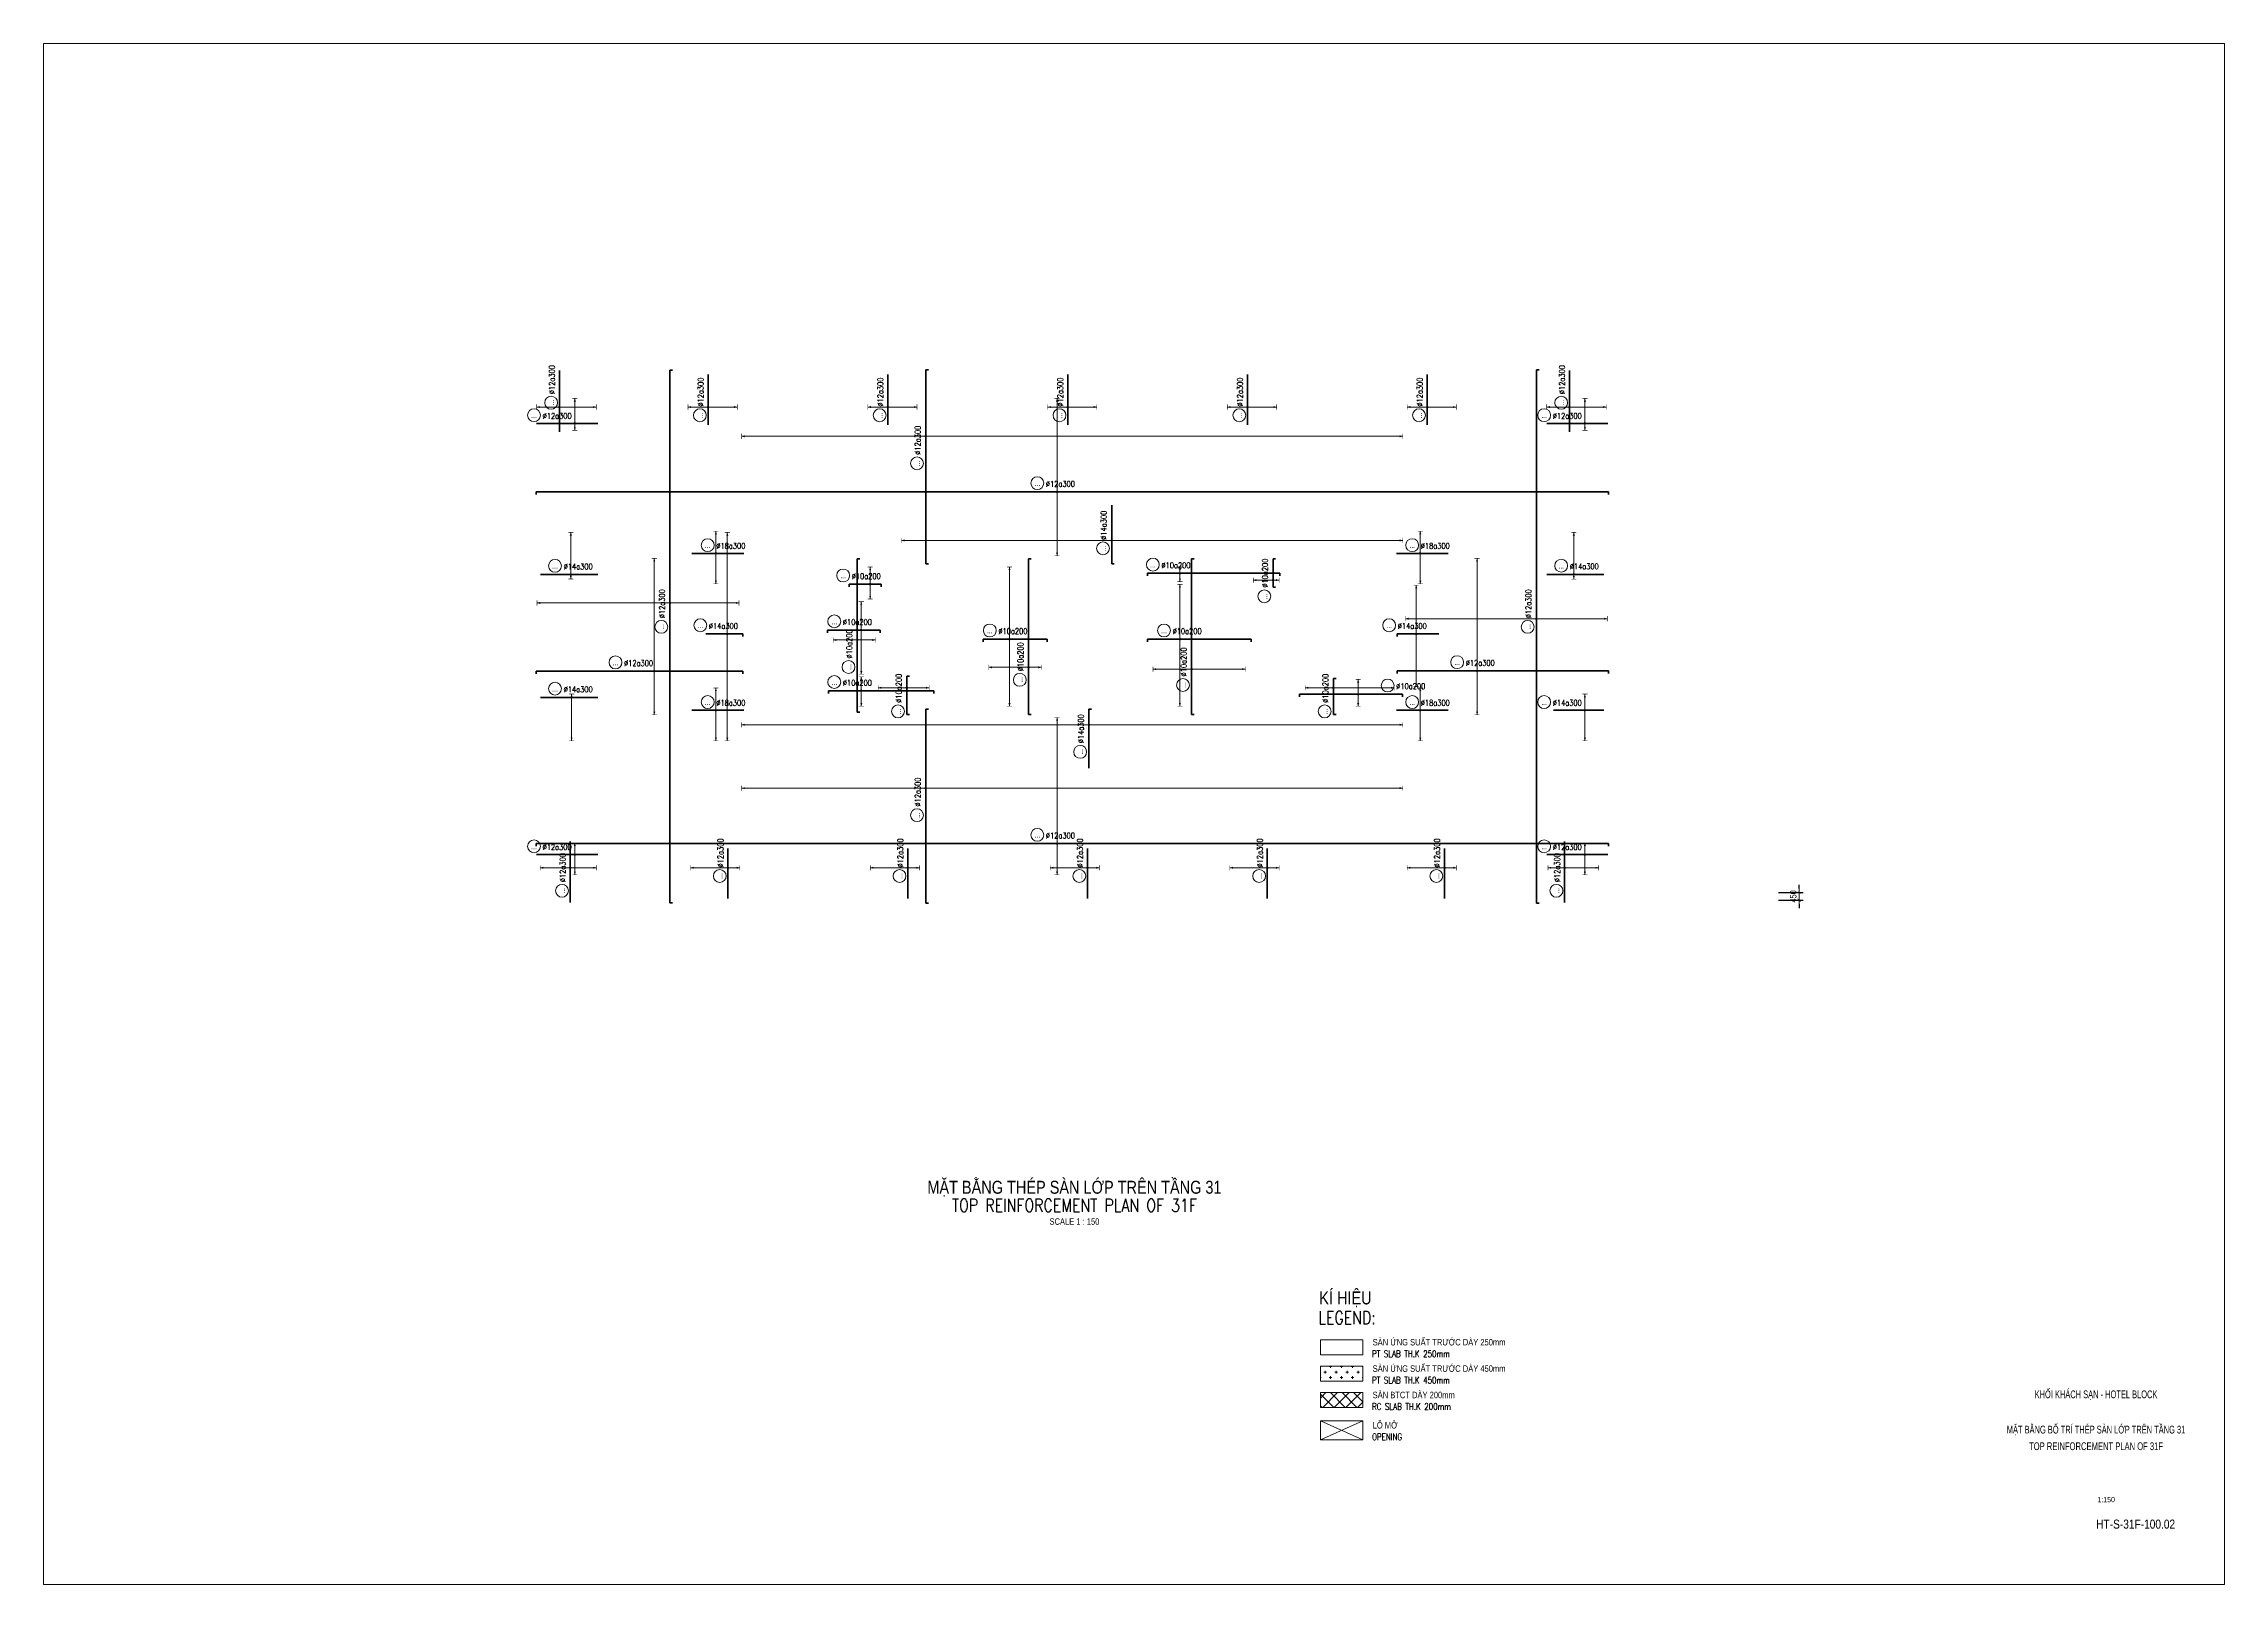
# Paper-space layout 'Layout1' of a CAD drawing. Header units: millimetres. Extents: x 0 to 841, y 0 to 594.
# The model-space entities are those that its viewports show. They can reach past a viewport. Long polylines and large blocks are cut down to what shows.
import ezdxf
from ezdxf.enums import TextEntityAlignment as Align

# ---------------------------------------------------------------- set-up
doc = ezdxf.new("R2010")
doc.units = ezdxf.units.MM
doc.linetypes.add('DASHED2', pattern=[9.525, 6.35, -3.175])
doc.layers.get('0').update_dxf_attribs({"lineweight": 20})
doc.layers.get('Defpoints').update_dxf_attribs({"color": 151, "lineweight": 9})
for name, color, linetype, lineweight in [('NDC_S_ANNO', 7, 'Continuous', 20), ('NDC_S_DIM', 1, 'Continuous', 15), ('NDC_S_ENG TEXT', 2, 'Continuous', 20), ('NDC_S_ENG TITLE', 3, 'Continuous', 20), ('NDC_S_HATCH MATERIAL', 8, 'Continuous', 13), ('NDC_S_OPENING', 9, 'DASHED2', 13), ('NDC_S_REBAR', 4, 'Continuous', 35), ('NDC_S_SLAB', 2, 'Continuous', 20), ('NDC_S_TEXT SYMBOL', 7, 'Continuous', 20), ('NDC_S_VN TEXT', 7, 'Continuous', 20), ('NDC_S_VN TITLE', 6, 'Continuous', 35)]:
    doc.layers.add(name, color=color, linetype=linetype, lineweight=lineweight)
doc.styles.add('$0$NDC_EN TXT', font='romans.shx', dxfattribs={"width": 0.8})
doc.styles.add('ARIAL', font='arial.ttf', dxfattribs={"width": 0.7})
doc.styles.add('NDC_ANNO', font='', dxfattribs={"width": 0.8})
doc.styles.add('NDC_ARIAL', font='arial.ttf', dxfattribs={"width": 0.85})
doc.styles.add('NDC_DIM', font='', dxfattribs={"width": 0.75})
doc.styles.add('NDC_EN TXT', font='romans.shx', dxfattribs={"width": 0.8})
doc.styles.add('NDC_ROMANS', font='romans.shx', dxfattribs={"width": 0.7})
doc.styles.add('NDC_VIE TXT', font='arial.ttf', dxfattribs={"width": 0.8})
doc.styles.get('NDC_ANNO').set_extended_font_data('Dotum')
doc.styles.get('NDC_DIM').set_extended_font_data('Dotum')
doc.dimstyles.new('NDC_dim_150', dxfattribs={"dimscale": 150, "dimtxt": 2.5, "dimasz": 1.5, "dimexe": 1.5, "dimexo": 2.5, "dimgap": 1, "dimtad": 1, "dimdec": 0, "dimzin": 0, "dimdsep": 46, "dimtxsty": 'NDC_DIM', "dimblk": 'DIMMARK', "dimcen": 0.09, "dimdle": 1.2, "dimclrd": 1, "dimclre": 1, "dimclrt": 3, "dimadec": 0, "dimazin": 0, "dimtfac": 1, "dimtdec": 0, "dimtix": 1, "dimtofl": 0, "dimtmove": 0, "dimatfit": 3, "dimfxl": 8, "dimfxlon": 1, "dimtolj": 1, "dimtzin": 0, "dimarcsym": 0})

# ---------------------------------------------------------------- blocks, each defined once
blk = doc.blocks.new('DIMMARK')
at = {"layer": 'NDC_S_DIM', "color": 1}
blk.add_line((-1.5, 0), (1, 0), dxfattribs=at)
at = {"layer": 'NDC_S_DIM', "color": 2, "const_width": 0.1}
blk.add_lwpolyline([(-0.42, -0.42), (0.42, 0.42)], dxfattribs=at)
blk = doc.blocks.new('*D8')
at = {"layer": 'Defpoints', "color": 0, "ltscale": 100, "transparency": 16777216}
for p in [(314339, 8900), (329350, 8900), (314597, 8450)]:
    blk.add_point(p, dxfattribs=at)
at = {"layer": 'NDC_S_DIM', "color": 1, "lineweight": -2, "ltscale": 100, "transparency": 16777216}
for p, q in [((328150, 8900), (329575, 8900)), ((329350, 9125), (329350, 9350)), ((328150, 8450), (329575, 8450)), ((329350, 8225), (329350, 8000))]:
    blk.add_line(p, q, dxfattribs=at)
at = {"layer": 'NDC_S_DIM', "color": 1, "lineweight": -2, "ltscale": 100, "transparency": 16777216, "xscale": 225, "yscale": 225, "zscale": 225}
for p, rotation in [((329350, 8900), 270), ((329350, 8450), 90)]:
    blk.add_blockref('DIMMARK', p, dxfattribs=dict(at, rotation=rotation))
at = {"layer": 'NDC_S_DIM', "color": 3, "ltscale": 100, "transparency": 16777216, "insert": (329012, 8675), "char_height": 375, "attachment_point": 5, "rotation": 90, "style": 'NDC_DIM'}
blk.add_mtext('\\A1;450', dxfattribs=at)
blk = doc.blocks.new('Drawing name_symbol')
at = {"layer": 'NDC_S_ENG TITLE', "style": 'NDC_EN TXT', "width": 0.8}
blk.add_attdef('SECTDET1', text='', height=5, dxfattribs=at).set_placement((0, 1.01), align=Align.CENTER)
at = {"layer": 'NDC_S_TEXT SYMBOL', "lineweight": 25, "style": 'NDC_ANNO', "width": 0.8}
blk.add_attdef('SSCALE', text='', height=2.5, dxfattribs=at).set_placement((0, -4), align=Align.CENTER)
at = {"layer": 'NDC_S_VN TITLE', "style": 'NDC_VIE TXT', "width": 0.8}
blk.add_attdef('SECTDET2', text='', height=5, dxfattribs=at).set_placement((0, 7.97), align=Align.CENTER)
blk = doc.blocks.new('*U46')
h = blk.add_hatch(color=6)
edge = h.paths.add_edge_path()
edge.add_arc((-75.12, 0), 0.3, 0, 360)
at = {"layer": 'NDC_S_DIM', "color": 6}
for q in [(-75.12, 48.62), (-75.12, -12.04)]:
    blk.add_line((-75.12, 0), q, dxfattribs=at)
for points in [[(-76.12, 48.62, 0.2, 0.2, 0), (-74.12, 48.62, 0, 0, 0)], [(-76.12, -12.04, 0.2, 0.2, 0), (-74.12, -12.04, 0, 0, 0)]]:
    blk.add_lwpolyline(points, format="xyseb", dxfattribs=at)
at = {"layer": 'NDC_S_DIM'}
blk.add_circle((-82.75, 3.36), 2.48, dxfattribs=at)
at = {"layer": 'NDC_S_DIM', "color": 6}
blk.add_circle((-75.12, 0), 0.3, dxfattribs=at)
for points in [[(-75.52, 47.42), (-75.12, 48.62), (-74.72, 47.42)], [(-75.52, -10.84), (-75.12, -12.04), (-74.72, -10.84)]]:
    blk.add_solid(points, dxfattribs=at)
at = {"layer": 'NDC_S_REBAR'}
for p, q in [((0, 0), (-275.95, 0)), ((-275.95, 0), (-275.95, -1)), ((0, 0), (137.51, 0)), ((137.51, 0), (137.51, -1)), ((-275.95, -1), (-275.95, -1)), ((137.51, -1), (137.51, -1))]:
    blk.add_line(p, q, dxfattribs=at)
at = {"layer": 'NDC_S_VN TEXT', "style": 'ARIAL', "width": 0.7}
blk.add_attdef('KHT', text='', height=2.2, dxfattribs=at).set_placement((-82.75, 3.36), align=Align.MIDDLE_CENTER)
at = {"layer": 'NDC_S_VN TEXT', "color": 3, "style": 'NDC_ROMANS', "width": 0.7}
blk.add_attdef('DKT', (-79.45, 1.98), '', height=2.2, dxfattribs=at)
blk = doc.blocks.new('*U55')
h = blk.add_hatch(color=6)
edge = h.paths.add_edge_path()
edge.add_arc((9.35, 0), 0.3, 0, 360)
at = {"layer": 'NDC_S_DIM', "color": 6}
for q in [(9.35, 43.49), (9.35, -16.85)]:
    blk.add_line((9.35, 0), q, dxfattribs=at)
for points in [[(8.35, 43.49, 0.2, 0.2, 0), (10.35, 43.49, 0, 0, 0)], [(8.35, -16.85, 0.2, 0.2, 0), (10.35, -16.85, 0, 0, 0)]]:
    blk.add_lwpolyline(points, format="xyseb", dxfattribs=at)
at = {"layer": 'NDC_S_DIM'}
blk.add_circle((-5.62, 3.36), 2.48, dxfattribs=at)
at = {"layer": 'NDC_S_DIM', "color": 6}
blk.add_circle((9.35, 0), 0.3, dxfattribs=at)
for points in [[(8.95, 42.29), (9.35, 43.49), (9.75, 42.29)], [(8.95, -15.65), (9.35, -16.85), (9.75, -15.65)]]:
    blk.add_solid(points, dxfattribs=at)
at = {"layer": 'NDC_S_REBAR'}
for p, q in [((0, 0), (-36.15, 0)), ((-36.15, 0), (-36.15, -1)), ((0, 0), (43.52, 0)), ((43.52, 0), (43.52, -1)), ((-36.15, -1), (-36.15, -1)), ((43.52, -1), (43.52, -1))]:
    blk.add_line(p, q, dxfattribs=at)
at = {"layer": 'NDC_S_VN TEXT', "style": 'ARIAL', "width": 0.7}
blk.add_attdef('KHT', text='', height=2.2, dxfattribs=at).set_placement((-5.62, 3.36), align=Align.MIDDLE_CENTER)
at = {"layer": 'NDC_S_VN TEXT', "color": 3, "style": 'NDC_ROMANS', "width": 0.7}
blk.add_attdef('DKT', (-2.32, 1.98), '', height=2.2, dxfattribs=at)
blk = doc.blocks.new('*U34')
h = blk.add_hatch(color=6)
edge = h.paths.add_edge_path()
edge.add_arc((2.08, 0), 0.3, 0, 360)
at = {"layer": 'NDC_S_DIM', "color": 6}
for q in [(2.08, 43.39), (2.08, -16.95)]:
    blk.add_line((2.08, 0), q, dxfattribs=at)
for points in [[(1.08, 43.39, 0.2, 0.2, 0), (3.08, 43.39, 0, 0, 0)], [(1.08, -16.95, 0.2, 0.2, 0), (3.08, -16.95, 0, 0, 0)]]:
    blk.add_lwpolyline(points, format="xyseb", dxfattribs=at)
at = {"layer": 'NDC_S_DIM'}
blk.add_circle((-5.62, 3.36), 2.48, dxfattribs=at)
at = {"layer": 'NDC_S_DIM', "color": 6}
blk.add_circle((2.08, 0), 0.3, dxfattribs=at)
for points in [[(1.68, 42.19), (2.08, 43.39), (2.48, 42.19)], [(1.68, -15.75), (2.08, -16.95), (2.48, -15.75)]]:
    blk.add_solid(points, dxfattribs=at)
at = {"layer": 'NDC_S_REBAR'}
for p, q in [((0, 0), (-28.73, 0)), ((-28.73, 0), (-28.73, -1)), ((0, 0), (52.74, 0)), ((52.74, 0), (52.74, -1)), ((-28.73, -1), (-28.73, -1)), ((52.74, -1), (52.74, -1))]:
    blk.add_line(p, q, dxfattribs=at)
at = {"layer": 'NDC_S_VN TEXT', "style": 'ARIAL', "width": 0.7}
blk.add_attdef('KHT', text='', height=2.2, dxfattribs=at).set_placement((-5.62, 3.36), align=Align.MIDDLE_CENTER)
at = {"layer": 'NDC_S_VN TEXT', "color": 3, "style": 'NDC_ROMANS', "width": 0.7}
blk.add_attdef('DKT', (-2.32, 1.98), '', height=2.2, dxfattribs=at)
blk = doc.blocks.new('*U35')
h = blk.add_hatch(color=6)
edge = h.paths.add_edge_path()
edge.add_arc((4.81, 0), 0.3, 0, 360)
at = {"layer": 'NDC_S_DIM', "color": 6}
for q in [(4.81, 71.02), (4.81, -183.98)]:
    blk.add_line((4.81, 0), q, dxfattribs=at)
for points in [[(3.81, 71.02, 0.2, 0.2, 0), (5.81, 71.02, 0, 0, 0)], [(3.81, -183.98, 0.2, 0.2, 0), (5.81, -183.98, 0, 0, 0)]]:
    blk.add_lwpolyline(points, format="xyseb", dxfattribs=at)
at = {"layer": 'NDC_S_DIM'}
blk.add_circle((-5.62, 3.36), 2.48, dxfattribs=at)
at = {"layer": 'NDC_S_DIM', "color": 6}
blk.add_circle((4.81, 0), 0.3, dxfattribs=at)
for points in [[(4.41, 69.82), (4.81, 71.02), (5.21, 69.82)], [(4.41, -182.78), (4.81, -183.98), (5.21, -182.78)]]:
    blk.add_solid(points, dxfattribs=at)
at = {"layer": 'NDC_S_REBAR'}
for p, q in [((0, 0), (-39.56, 0)), ((-39.56, 0), (-39.56, -1)), ((0, 0), (35.24, 0)), ((35.24, 0), (35.24, -1)), ((-39.56, -1), (-39.56, -1)), ((35.24, -1), (35.24, -1))]:
    blk.add_line(p, q, dxfattribs=at)
at = {"layer": 'NDC_S_VN TEXT', "style": 'ARIAL', "width": 0.7}
blk.add_attdef('KHT', text='', height=2.2, dxfattribs=at).set_placement((-5.62, 3.36), align=Align.MIDDLE_CENTER)
at = {"layer": 'NDC_S_VN TEXT', "color": 3, "style": 'NDC_ROMANS', "width": 0.7}
blk.add_attdef('DKT', (-2.32, 1.98), '', height=2.2, dxfattribs=at)
blk = doc.blocks.new('*U44')
h = blk.add_hatch(color=6)
edge = h.paths.add_edge_path()
edge.add_arc((3.25, 0), 0.3, 0, 360)
at = {"layer": 'NDC_S_DIM', "color": 6}
for q in [(3.25, 51.25), (3.25, -26.62)]:
    blk.add_line((3.25, 0), q, dxfattribs=at)
for points in [[(2.25, 51.25, 0.2, 0.2, 0), (4.25, 51.25, 0, 0, 0)], [(2.25, -26.62, 0.2, 0.2, 0), (4.25, -26.62, 0, 0, 0)]]:
    blk.add_lwpolyline(points, format="xyseb", dxfattribs=at)
at = {"layer": 'NDC_S_DIM'}
blk.add_circle((-5.98, 3.36), 2.48, dxfattribs=at)
at = {"layer": 'NDC_S_DIM', "color": 6}
blk.add_circle((3.25, 0), 0.3, dxfattribs=at)
for points in [[(2.85, 50.05), (3.25, 51.25), (3.65, 50.05)], [(2.85, -25.42), (3.25, -26.62), (3.65, -25.42)]]:
    blk.add_solid(points, dxfattribs=at)
at = {"layer": 'NDC_S_REBAR'}
for p, q in [((0, 0), (-112.39, 0)), ((-112.39, 0), (-112.39, -1)), ((0, 0), (92.94, 0)), ((92.94, 0), (92.94, -1)), ((-112.39, -1), (-112.39, -1)), ((92.94, -1), (92.94, -1))]:
    blk.add_line(p, q, dxfattribs=at)
at = {"layer": 'NDC_S_VN TEXT', "style": 'ARIAL', "width": 0.7}
blk.add_attdef('KHT', text='', height=2.2, dxfattribs=at).set_placement((-5.98, 3.36), align=Align.MIDDLE_CENTER)
at = {"layer": 'NDC_S_VN TEXT', "color": 3, "style": 'NDC_ROMANS', "width": 0.7}
blk.add_attdef('DKT', (-2.68, 1.98), '', height=2.2, dxfattribs=at)
blk = doc.blocks.new('*U45')
h = blk.add_hatch(color=6)
edge = h.paths.add_edge_path()
edge.add_arc((4.81, 0), 0.3, 0, 360)
at = {"layer": 'NDC_S_DIM', "color": 6}
for q in [(4.81, 71.02), (4.81, -183.98)]:
    blk.add_line((4.81, 0), q, dxfattribs=at)
for points in [[(3.81, 71.02, 0.2, 0.2, 0), (5.81, 71.02, 0, 0, 0)], [(3.81, -183.98, 0.2, 0.2, 0), (5.81, -183.98, 0, 0, 0)]]:
    blk.add_lwpolyline(points, format="xyseb", dxfattribs=at)
at = {"layer": 'NDC_S_DIM'}
blk.add_circle((-5.62, 3.36), 2.48, dxfattribs=at)
at = {"layer": 'NDC_S_DIM', "color": 6}
blk.add_circle((4.81, 0), 0.3, dxfattribs=at)
for points in [[(4.41, 69.82), (4.81, 71.02), (5.21, 69.82)], [(4.41, -182.78), (4.81, -183.98), (5.21, -182.78)]]:
    blk.add_solid(points, dxfattribs=at)
at = {"layer": 'NDC_S_REBAR'}
for p, q in [((0, 0), (-44.4, 0)), ((-44.4, 0), (-44.4, -1)), ((0, 0), (30.4, 0)), ((30.4, 0), (30.4, -1)), ((-44.4, -1), (-44.4, -1)), ((30.4, -1), (30.4, -1))]:
    blk.add_line(p, q, dxfattribs=at)
at = {"layer": 'NDC_S_VN TEXT', "style": 'ARIAL', "width": 0.7}
blk.add_attdef('KHT', text='', height=2.2, dxfattribs=at).set_placement((-5.62, 3.36), align=Align.MIDDLE_CENTER)
at = {"layer": 'NDC_S_VN TEXT', "color": 3, "style": 'NDC_ROMANS', "width": 0.7}
blk.add_attdef('DKT', (-2.32, 1.98), '', height=2.2, dxfattribs=at)
blk = doc.blocks.new('*U42')
h = blk.add_hatch(color=6)
edge = h.paths.add_edge_path()
edge.add_arc((0.5, 0), 0.3, 0, 360)
at = {"layer": 'NDC_S_DIM', "color": 6}
for q in [(0.5, 21.16), (0.5, -25.84)]:
    blk.add_line((0.5, 0), q, dxfattribs=at)
for points in [[(-0.5, 21.16, 0.2, 0.2, 0), (1.5, 21.16, 0, 0, 0)], [(-0.5, -25.84, 0.2, 0.2, 0), (1.5, -25.84, 0, 0, 0)]]:
    blk.add_lwpolyline(points, format="xyseb", dxfattribs=at)
at = {"layer": 'NDC_S_DIM'}
blk.add_circle((-5.62, 3.36), 2.48, dxfattribs=at)
at = {"layer": 'NDC_S_DIM', "color": 6}
blk.add_circle((0.5, 0), 0.3, dxfattribs=at)
for points in [[(0.1, 19.96), (0.5, 21.16), (0.9, 19.96)], [(0.1, -24.64), (0.5, -25.84), (0.9, -24.64)]]:
    blk.add_solid(points, dxfattribs=at)
at = {"layer": 'NDC_S_REBAR'}
for p, q in [((0, 0), (-12.04, 0)), ((-12.04, 0), (-12.04, -1)), ((0, 0), (27.96, 0)), ((27.96, 0), (27.96, -1)), ((-12.04, -1), (-12.04, -1)), ((27.96, -1), (27.96, -1))]:
    blk.add_line(p, q, dxfattribs=at)
at = {"layer": 'NDC_S_VN TEXT', "style": 'ARIAL', "width": 0.7}
blk.add_attdef('KHT', text='', height=2.2, dxfattribs=at).set_placement((-5.62, 3.36), align=Align.MIDDLE_CENTER)
at = {"layer": 'NDC_S_VN TEXT', "color": 3, "style": 'NDC_ROMANS', "width": 0.7}
blk.add_attdef('DKT', (-2.32, 1.98), '', height=2.2, dxfattribs=at)
blk = doc.blocks.new('*U43')
h = blk.add_hatch(color=6)
edge = h.paths.add_edge_path()
edge.add_arc((1.97, 0), 0.3, 0, 360)
at = {"layer": 'NDC_S_DIM', "color": 6}
for q in [(1.97, 27.83), (1.97, -25.84)]:
    blk.add_line((1.97, 0), q, dxfattribs=at)
for points in [[(0.97, 27.83, 0.2, 0.2, 0), (2.97, 27.83, 0, 0, 0)], [(0.97, -25.84, 0.2, 0.2, 0), (2.97, -25.84, 0, 0, 0)]]:
    blk.add_lwpolyline(points, format="xyseb", dxfattribs=at)
at = {"layer": 'NDC_S_DIM'}
blk.add_circle((-5.62, 3.36), 2.48, dxfattribs=at)
at = {"layer": 'NDC_S_DIM', "color": 6}
blk.add_circle((1.97, 0), 0.3, dxfattribs=at)
for points in [[(1.57, 26.63), (1.97, 27.83), (2.37, 26.63)], [(1.57, -24.64), (1.97, -25.84), (2.37, -24.64)]]:
    blk.add_solid(points, dxfattribs=at)
at = {"layer": 'NDC_S_REBAR'}
for p, q in [((0, 0), (-8.18, 0)), ((-8.18, 0), (-8.18, -1)), ((0, 0), (16.48, 0)), ((16.48, 0), (16.48, -1)), ((-8.18, -1), (-8.18, -1)), ((16.48, -1), (16.48, -1))]:
    blk.add_line(p, q, dxfattribs=at)
at = {"layer": 'NDC_S_VN TEXT', "style": 'ARIAL', "width": 0.7}
blk.add_attdef('KHT', text='', height=2.2, dxfattribs=at).set_placement((-5.62, 3.36), align=Align.MIDDLE_CENTER)
at = {"layer": 'NDC_S_VN TEXT', "color": 3, "style": 'NDC_ROMANS', "width": 0.7}
blk.add_attdef('DKT', (-2.32, 1.98), '', height=2.2, dxfattribs=at)
blk = doc.blocks.new('*U40')
h = blk.add_hatch(color=6)
edge = h.paths.add_edge_path()
edge.add_arc((4.81, 0), 0.3, 0, 360)
at = {"layer": 'NDC_S_DIM', "color": 6}
for q in [(4.81, 5.38), (4.81, -5.95)]:
    blk.add_line((4.81, 0), q, dxfattribs=at)
for points in [[(3.81, 5.38, 0.2, 0.2, 0), (5.81, 5.38, 0, 0, 0)], [(3.81, -5.95, 0.2, 0.2, 0), (5.81, -5.95, 0, 0, 0)]]:
    blk.add_lwpolyline(points, format="xyseb", dxfattribs=at)
at = {"layer": 'NDC_S_DIM'}
blk.add_circle((-5.62, 3.36), 2.48, dxfattribs=at)
at = {"layer": 'NDC_S_DIM', "color": 6}
blk.add_circle((4.81, 0), 0.3, dxfattribs=at)
for points in [[(4.41, 4.18), (4.81, 5.38), (5.21, 4.18)], [(4.41, -4.75), (4.81, -5.95), (5.21, -4.75)]]:
    blk.add_solid(points, dxfattribs=at)
at = {"layer": 'NDC_S_REBAR'}
for p, q in [((0, 0), (-7.85, 0)), ((-7.85, 0), (-7.85, -1)), ((0, 0), (32.82, 0)), ((32.82, 0), (32.82, -1)), ((-7.85, -1), (-7.85, -1)), ((32.82, -1), (32.82, -1))]:
    blk.add_line(p, q, dxfattribs=at)
at = {"layer": 'NDC_S_VN TEXT', "style": 'ARIAL', "width": 0.7}
blk.add_attdef('KHT', text='', height=2.2, dxfattribs=at).set_placement((-5.62, 3.36), align=Align.MIDDLE_CENTER)
at = {"layer": 'NDC_S_VN TEXT', "color": 3, "style": 'NDC_ROMANS', "width": 0.7}
blk.add_attdef('DKT', (-2.32, 1.98), '', height=2.2, dxfattribs=at)
blk = doc.blocks.new('*U41')
h = blk.add_hatch(color=6)
edge = h.paths.add_edge_path()
edge.add_arc((4.81, 0), 0.3, 0, 360)
at = {"layer": 'NDC_S_DIM', "color": 6}
for q in [(4.81, 10.99), (4.81, -17.01)]:
    blk.add_line((4.81, 0), q, dxfattribs=at)
for points in [[(3.81, 10.99, 0.2, 0.2, 0), (5.81, 10.99, 0, 0, 0)], [(3.81, -17.01, 0.2, 0.2, 0), (5.81, -17.01, 0, 0, 0)]]:
    blk.add_lwpolyline(points, format="xyseb", dxfattribs=at)
at = {"layer": 'NDC_S_DIM'}
blk.add_circle((-5.62, 3.36), 2.48, dxfattribs=at)
at = {"layer": 'NDC_S_DIM', "color": 6}
blk.add_circle((4.81, 0), 0.3, dxfattribs=at)
for points in [[(4.41, 9.79), (4.81, 10.99), (5.21, 9.79)], [(4.41, -15.81), (4.81, -17.01), (5.21, -15.81)]]:
    blk.add_solid(points, dxfattribs=at)
at = {"layer": 'NDC_S_REBAR'}
for p, q in [((0, 0), (-8.18, 0)), ((-8.18, 0), (-8.18, -1)), ((0, 0), (12.15, 0)), ((12.15, 0), (12.15, -1)), ((-8.18, -1), (-8.18, -1)), ((12.15, -1), (12.15, -1))]:
    blk.add_line(p, q, dxfattribs=at)
at = {"layer": 'NDC_S_VN TEXT', "style": 'ARIAL', "width": 0.7}
blk.add_attdef('KHT', text='', height=2.2, dxfattribs=at).set_placement((-5.62, 3.36), align=Align.MIDDLE_CENTER)
at = {"layer": 'NDC_S_VN TEXT', "color": 3, "style": 'NDC_ROMANS', "width": 0.7}
blk.add_attdef('DKT', (-2.32, 1.98), '', height=2.2, dxfattribs=at)
blk = doc.blocks.new('*U38')
h = blk.add_hatch(color=6)
edge = h.paths.add_edge_path()
edge.add_arc((4.81, 0), 0.3, 0, 360)
at = {"layer": 'NDC_S_DIM', "color": 6}
for q in [(4.81, 6.63), (4.81, -5.71)]:
    blk.add_line((4.81, 0), q, dxfattribs=at)
for points in [[(3.81, 6.63, 0.2, 0.2, 0), (5.81, 6.63, 0, 0, 0)], [(3.81, -5.71, 0.2, 0.2, 0), (5.81, -5.71, 0, 0, 0)]]:
    blk.add_lwpolyline(points, format="xyseb", dxfattribs=at)
at = {"layer": 'NDC_S_DIM'}
blk.add_circle((-5.62, 3.36), 2.48, dxfattribs=at)
at = {"layer": 'NDC_S_DIM', "color": 6}
blk.add_circle((4.81, 0), 0.3, dxfattribs=at)
for points in [[(4.41, 5.43), (4.81, 6.63), (5.21, 5.43)], [(4.41, -4.51), (4.81, -5.71), (5.21, -4.51)]]:
    blk.add_solid(points, dxfattribs=at)
at = {"layer": 'NDC_S_REBAR'}
for p, q in [((0, 0), (-3.28, 0)), ((-3.28, 0), (-3.28, -1)), ((0, 0), (9.06, 0)), ((9.06, 0), (9.06, -1)), ((-3.28, -1), (-3.28, -1)), ((9.06, -1), (9.06, -1))]:
    blk.add_line(p, q, dxfattribs=at)
at = {"layer": 'NDC_S_VN TEXT', "style": 'ARIAL', "width": 0.7}
blk.add_attdef('KHT', text='', height=2.2, dxfattribs=at).set_placement((-5.62, 3.36), align=Align.MIDDLE_CENTER)
at = {"layer": 'NDC_S_VN TEXT', "color": 3, "style": 'NDC_ROMANS', "width": 0.7}
blk.add_attdef('DKT', (-2.32, 1.98), '', height=2.2, dxfattribs=at)
blk = doc.blocks.new('*U39')
h = blk.add_hatch(color=6)
edge = h.paths.add_edge_path()
edge.add_arc((4.81, 0), 0.3, 0, 360)
at = {"layer": 'NDC_S_DIM', "color": 6}
for q in [(4.81, 2.43), (4.81, -3.24)]:
    blk.add_line((4.81, 0), q, dxfattribs=at)
for points in [[(3.81, 2.43, 0.2, 0.2, 0), (5.81, 2.43, 0, 0, 0)], [(3.81, -3.24, 0.2, 0.2, 0), (5.81, -3.24, 0, 0, 0)]]:
    blk.add_lwpolyline(points, format="xyseb", dxfattribs=at)
at = {"layer": 'NDC_S_DIM'}
blk.add_circle((-5.62, 3.36), 2.48, dxfattribs=at)
at = {"layer": 'NDC_S_DIM', "color": 6}
blk.add_circle((4.81, 0), 0.3, dxfattribs=at)
for points in [[(4.41, 1.23), (4.81, 2.43), (5.21, 1.23)], [(4.41, -2.04), (4.81, -3.24), (5.21, -2.04)]]:
    blk.add_solid(points, dxfattribs=at)
at = {"layer": 'NDC_S_REBAR'}
for p, q in [((0, 0), (-7.73, 0)), ((-7.73, 0), (-7.73, -1)), ((0, 0), (43.4, 0)), ((43.4, 0), (43.4, -1)), ((-7.73, -1), (-7.73, -1)), ((43.4, -1), (43.4, -1))]:
    blk.add_line(p, q, dxfattribs=at)
at = {"layer": 'NDC_S_VN TEXT', "style": 'ARIAL', "width": 0.7}
blk.add_attdef('KHT', text='', height=2.2, dxfattribs=at).set_placement((-5.62, 3.36), align=Align.MIDDLE_CENTER)
at = {"layer": 'NDC_S_VN TEXT', "color": 3, "style": 'NDC_ROMANS', "width": 0.7}
blk.add_attdef('DKT', (-2.32, 1.98), '', height=2.2, dxfattribs=at)
blk = doc.blocks.new('*U36')
h = blk.add_hatch(color=6)
edge = h.paths.add_edge_path()
edge.add_arc((-0.79, 0), 0.3, 0, 360)
at = {"layer": 'NDC_S_DIM', "color": 6}
for q in [(-0.79, 15.31), (-0.79, -5.02)]:
    blk.add_line((-0.79, 0), q, dxfattribs=at)
for points in [[(-1.79, 15.31, 0.2, 0.2, 0), (0.21, 15.31, 0, 0, 0)], [(-1.79, -5.02, 0.2, 0.2, 0), (0.21, -5.02, 0, 0, 0)]]:
    blk.add_lwpolyline(points, format="xyseb", dxfattribs=at)
at = {"layer": 'NDC_S_DIM'}
blk.add_circle((-5.62, 3.36), 2.48, dxfattribs=at)
at = {"layer": 'NDC_S_DIM', "color": 6}
blk.add_circle((-0.79, 0), 0.3, dxfattribs=at)
for points in [[(-1.19, 14.11), (-0.79, 15.31), (-0.39, 14.11)], [(-1.19, -3.82), (-0.79, -5.02), (-0.39, -3.82)]]:
    blk.add_solid(points, dxfattribs=at)
at = {"layer": 'NDC_S_REBAR'}
for p, q in [((0, 0), (-18.94, 0)), ((-18.94, 0), (-18.94, -1)), ((0, 0), (41.06, 0)), ((41.06, 0), (41.06, -1)), ((-18.94, -1), (-18.94, -1)), ((41.06, -1), (41.06, -1))]:
    blk.add_line(p, q, dxfattribs=at)
at = {"layer": 'NDC_S_VN TEXT', "style": 'ARIAL', "width": 0.7}
blk.add_attdef('KHT', text='', height=2.2, dxfattribs=at).set_placement((-5.62, 3.36), align=Align.MIDDLE_CENTER)
at = {"layer": 'NDC_S_VN TEXT', "color": 3, "style": 'NDC_ROMANS', "width": 0.7}
blk.add_attdef('DKT', (-2.32, 1.98), '', height=2.2, dxfattribs=at)
blk = doc.blocks.new('*U37')
h = blk.add_hatch(color=6)
edge = h.paths.add_edge_path()
edge.add_arc((0.5, 0), 0.3, 0, 360)
at = {"layer": 'NDC_S_DIM', "color": 6}
for q in [(0.5, 14.9), (0.5, -20.77)]:
    blk.add_line((0.5, 0), q, dxfattribs=at)
for points in [[(-0.5, 14.9, 0.2, 0.2, 0), (1.5, 14.9, 0, 0, 0)], [(-0.5, -20.77, 0.2, 0.2, 0), (1.5, -20.77, 0, 0, 0)]]:
    blk.add_lwpolyline(points, format="xyseb", dxfattribs=at)
at = {"layer": 'NDC_S_DIM'}
blk.add_circle((-5.62, 3.36), 2.48, dxfattribs=at)
at = {"layer": 'NDC_S_DIM', "color": 6}
blk.add_circle((0.5, 0), 0.3, dxfattribs=at)
for points in [[(0.1, 13.7), (0.5, 14.9), (0.9, 13.7)], [(0.1, -19.57), (0.5, -20.77), (0.9, -19.57)]]:
    blk.add_solid(points, dxfattribs=at)
at = {"layer": 'NDC_S_REBAR'}
for p, q in [((0, 0), (-16.95, 0)), ((-16.95, 0), (-16.95, -1)), ((0, 0), (43.05, 0)), ((43.05, 0), (43.05, -1)), ((-16.95, -1), (-16.95, -1)), ((43.05, -1), (43.05, -1))]:
    blk.add_line(p, q, dxfattribs=at)
at = {"layer": 'NDC_S_VN TEXT', "style": 'ARIAL', "width": 0.7}
blk.add_attdef('KHT', text='', height=2.2, dxfattribs=at).set_placement((-5.62, 3.36), align=Align.MIDDLE_CENTER)
at = {"layer": 'NDC_S_VN TEXT', "color": 3, "style": 'NDC_ROMANS', "width": 0.7}
blk.add_attdef('DKT', (-2.32, 1.98), '', height=2.2, dxfattribs=at)
blk = doc.blocks.new('*U49')
h = blk.add_hatch(color=6)
edge = h.paths.add_edge_path()
edge.add_arc((0.61, 0), 0.3, 0, 360)
at = {"layer": 'NDC_S_DIM', "color": 6}
for q in [(0.61, 7.61), (0.61, -2.39)]:
    blk.add_line((0.61, 0), q, dxfattribs=at)
for points in [[(-0.39, 7.61, 0.2, 0.2, 0), (1.61, 7.61, 0, 0, 0)], [(-0.39, -2.39, 0.2, 0.2, 0), (1.61, -2.39, 0, 0, 0)]]:
    blk.add_lwpolyline(points, format="xyseb", dxfattribs=at)
at = {"layer": 'NDC_S_DIM'}
blk.add_circle((-5.62, 3.36), 2.48, dxfattribs=at)
at = {"layer": 'NDC_S_DIM', "color": 6}
blk.add_circle((0.61, 0), 0.3, dxfattribs=at)
for points in [[(0.21, 6.41), (0.61, 7.61), (1.01, 6.41)], [(0.21, -1.19), (0.61, -2.39), (1.01, -1.19)]]:
    blk.add_solid(points, dxfattribs=at)
at = {"layer": 'NDC_S_REBAR'}
for p, q in [((0, 0), (-2.17, 0)), ((-2.17, 0), (-2.17, -1)), ((0, 0), (8.83, 0)), ((8.83, 0), (8.83, -1)), ((-2.17, -1), (-2.17, -1)), ((8.83, -1), (8.83, -1))]:
    blk.add_line(p, q, dxfattribs=at)
at = {"layer": 'NDC_S_VN TEXT', "style": 'ARIAL', "width": 0.7}
blk.add_attdef('KHT', text='', height=2.2, dxfattribs=at).set_placement((-5.62, 3.36), align=Align.MIDDLE_CENTER)
at = {"layer": 'NDC_S_VN TEXT', "color": 3, "style": 'NDC_ROMANS', "width": 0.7}
blk.add_attdef('DKT', (-2.32, 1.98), '', height=2.2, dxfattribs=at)
blk = doc.blocks.new('*U50')
h = blk.add_hatch(color=6)
edge = h.paths.add_edge_path()
edge.add_arc((3.48, 0), 0.3, 0, 360)
at = {"layer": 'NDC_S_DIM', "color": 6}
for q in [(3.48, 10.9), (3.48, -23.43)]:
    blk.add_line((3.48, 0), q, dxfattribs=at)
for points in [[(2.48, 10.9, 0.2, 0.2, 0), (4.48, 10.9, 0, 0, 0)], [(2.48, -23.43, 0.2, 0.2, 0), (4.48, -23.43, 0, 0, 0)]]:
    blk.add_lwpolyline(points, format="xyseb", dxfattribs=at)
at = {"layer": 'NDC_S_DIM'}
blk.add_circle((-5.62, 3.36), 2.48, dxfattribs=at)
at = {"layer": 'NDC_S_DIM', "color": 6}
blk.add_circle((3.48, 0), 0.3, dxfattribs=at)
for points in [[(3.08, 9.7), (3.48, 10.9), (3.88, 9.7)], [(3.08, -22.23), (3.48, -23.43), (3.88, -22.23)]]:
    blk.add_solid(points, dxfattribs=at)
at = {"layer": 'NDC_S_REBAR'}
for p, q in [((0, 0), (-6.77, 0)), ((-6.77, 0), (-6.77, -1)), ((0, 0), (7.03, 0)), ((7.03, 0), (7.03, -1)), ((-6.77, -1), (-6.77, -1)), ((7.03, -1), (7.03, -1))]:
    blk.add_line(p, q, dxfattribs=at)
at = {"layer": 'NDC_S_VN TEXT', "style": 'ARIAL', "width": 0.7}
blk.add_attdef('KHT', text='', height=2.2, dxfattribs=at).set_placement((-5.62, 3.36), align=Align.MIDDLE_CENTER)
at = {"layer": 'NDC_S_VN TEXT', "color": 3, "style": 'NDC_ROMANS', "width": 0.7}
blk.add_attdef('DKT', (-2.32, 1.98), '', height=2.2, dxfattribs=at)
blk = doc.blocks.new('*U51')
h = blk.add_hatch(color=6)
edge = h.paths.add_edge_path()
edge.add_arc((4.81, 0), 0.3, 0, 360)
at = {"layer": 'NDC_S_DIM', "color": 6}
for q in [(4.81, 5.72), (4.81, -4.61)]:
    blk.add_line((4.81, 0), q, dxfattribs=at)
for points in [[(3.81, 5.72, 0.2, 0.2, 0), (5.81, 5.72, 0, 0, 0)], [(3.81, -4.61, 0.2, 0.2, 0), (5.81, -4.61, 0, 0, 0)]]:
    blk.add_lwpolyline(points, format="xyseb", dxfattribs=at)
blk.add_circle((4.81, 0), 0.3, dxfattribs=at)
at = {"layer": 'NDC_S_DIM'}
blk.add_circle((16.18, 3.36), 2.48, dxfattribs=at)
at = {"layer": 'NDC_S_DIM', "color": 6}
for points in [[(4.41, 4.52), (4.81, 5.72), (5.21, 4.52)], [(4.41, -3.41), (4.81, -4.61), (5.21, -3.41)]]:
    blk.add_solid(points, dxfattribs=at)
at = {"layer": 'NDC_S_REBAR'}
for p, q in [((0, 0), (-17.8, 0)), ((-17.8, 0), (-17.8, -1)), ((0, 0), (21.87, 0)), ((21.87, 0), (21.87, -1)), ((-17.8, -1), (-17.8, -1)), ((21.87, -1), (21.87, -1))]:
    blk.add_line(p, q, dxfattribs=at)
at = {"layer": 'NDC_S_VN TEXT', "style": 'ARIAL', "width": 0.7}
blk.add_attdef('KHT', text='', height=2.2, dxfattribs=at).set_placement((16.18, 3.36), align=Align.MIDDLE_CENTER)
at = {"layer": 'NDC_S_VN TEXT', "color": 3, "style": 'NDC_ROMANS', "width": 0.7}
blk.add_attdef('DKT', (19.48, 1.98), '', height=2.2, dxfattribs=at)
blk = doc.blocks.new('*U58')
h = blk.add_hatch(color=6)
edge = h.paths.add_edge_path()
edge.add_arc((4.81, 0), 0.3, 0, 360)
at = {"layer": 'NDC_S_DIM', "color": 6}
for q in [(4.81, 9.26), (4.81, -7.07)]:
    blk.add_line((4.81, 0), q, dxfattribs=at)
for points in [[(3.81, 9.26, 0.2, 0.2, 0), (5.81, 9.26, 0, 0, 0)], [(3.81, -7.07, 0.2, 0.2, 0), (5.81, -7.07, 0, 0, 0)]]:
    blk.add_lwpolyline(points, format="xyseb", dxfattribs=at)
at = {"layer": 'NDC_S_DIM'}
blk.add_circle((-5.62, 3.36), 2.48, dxfattribs=at)
at = {"layer": 'NDC_S_DIM', "color": 6}
blk.add_circle((4.81, 0), 0.3, dxfattribs=at)
for points in [[(4.41, 8.06), (4.81, 9.26), (5.21, 8.06)], [(4.41, -5.87), (4.81, -7.07), (5.21, -5.87)]]:
    blk.add_solid(points, dxfattribs=at)
at = {"layer": 'NDC_S_REBAR'}
for p, q in [((0, 0), (-23.03, 0)), ((-23.03, 0), (-23.03, -1)), ((0, 0), (36.12, 0)), ((36.12, 0), (36.12, -1)), ((-23.03, -1), (-23.03, -1)), ((36.12, -1), (36.12, -1))]:
    blk.add_line(p, q, dxfattribs=at)
at = {"layer": 'NDC_S_VN TEXT', "style": 'ARIAL', "width": 0.7}
blk.add_attdef('KHT', text='', height=2.2, dxfattribs=at).set_placement((-5.62, 3.36), align=Align.MIDDLE_CENTER)
at = {"layer": 'NDC_S_VN TEXT', "color": 3, "style": 'NDC_ROMANS', "width": 0.7}
blk.add_attdef('DKT', (-2.32, 1.98), '', height=2.2, dxfattribs=at)
blk = doc.blocks.new('*U59')
h = blk.add_hatch(color=6)
edge = h.paths.add_edge_path()
edge.add_arc((-2.83, 0), 0.3, 0, 360)
at = {"layer": 'NDC_S_DIM', "color": 6}
for q in [(-2.83, 50.52), (-2.83, -27.34)]:
    blk.add_line((-2.83, 0), q, dxfattribs=at)
for points in [[(-3.83, 50.52, 0.2, 0.2, 0), (-1.83, 50.52, 0, 0, 0)], [(-3.83, -27.34, 0.2, 0.2, 0), (-1.83, -27.34, 0, 0, 0)]]:
    blk.add_lwpolyline(points, format="xyseb", dxfattribs=at)
at = {"layer": 'NDC_S_DIM'}
blk.add_circle((-5.98, 3.36), 2.48, dxfattribs=at)
at = {"layer": 'NDC_S_DIM', "color": 6}
blk.add_circle((-2.83, 0), 0.3, dxfattribs=at)
for points in [[(-3.23, 49.32), (-2.83, 50.52), (-2.43, 49.32)], [(-3.23, -26.14), (-2.83, -27.34), (-2.43, -26.14)]]:
    blk.add_solid(points, dxfattribs=at)
at = {"layer": 'NDC_S_REBAR'}
for p, q in [((0, 0), (-112.53, 0)), ((-112.53, 0), (-112.53, -1)), ((0, 0), (93.07, 0)), ((93.07, 0), (93.07, -1)), ((-112.53, -1), (-112.53, -1)), ((93.07, -1), (93.07, -1))]:
    blk.add_line(p, q, dxfattribs=at)
at = {"layer": 'NDC_S_VN TEXT', "style": 'ARIAL', "width": 0.7}
blk.add_attdef('KHT', text='', height=2.2, dxfattribs=at).set_placement((-5.98, 3.36), align=Align.MIDDLE_CENTER)
at = {"layer": 'NDC_S_VN TEXT', "color": 3, "style": 'NDC_ROMANS', "width": 0.7}
blk.add_attdef('DKT', (-2.68, 1.98), '', height=2.2, dxfattribs=at)
blk = doc.blocks.new('*U56')
h = blk.add_hatch(color=6)
edge = h.paths.add_edge_path()
edge.add_arc((-75.12, 0), 0.3, 0, 360)
at = {"layer": 'NDC_S_DIM', "color": 6}
for q in [(-75.12, 36.04), (-75.12, -24.63)]:
    blk.add_line((-75.12, 0), q, dxfattribs=at)
for points in [[(-76.12, 36.04, 0.2, 0.2, 0), (-74.12, 36.04, 0, 0, 0)], [(-76.12, -24.63, 0.2, 0.2, 0), (-74.12, -24.63, 0, 0, 0)]]:
    blk.add_lwpolyline(points, format="xyseb", dxfattribs=at)
at = {"layer": 'NDC_S_DIM'}
blk.add_circle((-82.75, 3.36), 2.48, dxfattribs=at)
at = {"layer": 'NDC_S_DIM', "color": 6}
blk.add_circle((-75.12, 0), 0.3, dxfattribs=at)
for points in [[(-75.52, 34.84), (-75.12, 36.04), (-74.72, 34.84)], [(-75.52, -23.43), (-75.12, -24.63), (-74.72, -23.43)]]:
    blk.add_solid(points, dxfattribs=at)
at = {"layer": 'NDC_S_REBAR'}
for p, q in [((0, 0), (-275.95, 0)), ((-275.95, 0), (-275.95, -1)), ((0, 0), (137.51, 0)), ((137.51, 0), (137.51, -1)), ((-275.95, -1), (-275.95, -1)), ((137.51, -1), (137.51, -1))]:
    blk.add_line(p, q, dxfattribs=at)
at = {"layer": 'NDC_S_VN TEXT', "style": 'ARIAL', "width": 0.7}
blk.add_attdef('KHT', text='', height=2.2, dxfattribs=at).set_placement((-82.75, 3.36), align=Align.MIDDLE_CENTER)
at = {"layer": 'NDC_S_VN TEXT', "color": 3, "style": 'NDC_ROMANS', "width": 0.7}
blk.add_attdef('DKT', (-79.45, 1.98), '', height=2.2, dxfattribs=at)
blk = doc.blocks.new('*U57')
h = blk.add_hatch(color=6)
edge = h.paths.add_edge_path()
edge.add_arc((4.81, 0), 0.3, 0, 360)
at = {"layer": 'NDC_S_DIM', "color": 6}
for q in [(4.81, 39.15), (4.81, -41.18)]:
    blk.add_line((4.81, 0), q, dxfattribs=at)
for points in [[(3.81, 39.15, 0.2, 0.2, 0), (5.81, 39.15, 0, 0, 0)], [(3.81, -41.18, 0.2, 0.2, 0), (5.81, -41.18, 0, 0, 0)]]:
    blk.add_lwpolyline(points, format="xyseb", dxfattribs=at)
at = {"layer": 'NDC_S_DIM'}
blk.add_circle((-5.62, 3.36), 2.48, dxfattribs=at)
at = {"layer": 'NDC_S_DIM', "color": 6}
blk.add_circle((4.81, 0), 0.3, dxfattribs=at)
for points in [[(4.41, 37.95), (4.81, 39.15), (5.21, 37.95)], [(4.41, -39.98), (4.81, -41.18), (5.21, -39.98)]]:
    blk.add_solid(points, dxfattribs=at)
at = {"layer": 'NDC_S_REBAR'}
for p, q in [((0, 0), (-3.52, 0)), ((-3.52, 0), (-3.52, 0)), ((0, 0), (10.81, 0)), ((10.81, 0), (10.81, -1)), ((-3.52, 0), (-3.52, 0)), ((10.81, -1), (10.81, -1))]:
    blk.add_line(p, q, dxfattribs=at)
at = {"layer": 'NDC_S_VN TEXT', "style": 'ARIAL', "width": 0.7}
blk.add_attdef('KHT', text='', height=2.2, dxfattribs=at).set_placement((-5.62, 3.36), align=Align.MIDDLE_CENTER)
at = {"layer": 'NDC_S_VN TEXT', "color": 3, "style": 'NDC_ROMANS', "width": 0.7}
blk.add_attdef('DKT', (-2.32, 1.98), '', height=2.2, dxfattribs=at)
blk = doc.blocks.new('*U93')
h = blk.add_hatch(color=6)
edge = h.paths.add_edge_path()
edge.add_arc((3.48, 0), 0.3, 0, 360)
at = {"layer": 'NDC_S_DIM', "color": 6}
for q in [(3.48, 11.04), (3.48, -8.63)]:
    blk.add_line((3.48, 0), q, dxfattribs=at)
for points in [[(2.48, 11.04, 0.2, 0.2, 0), (4.48, 11.04, 0, 0, 0)], [(2.48, -8.63, 0.2, 0.2, 0), (4.48, -8.63, 0, 0, 0)]]:
    blk.add_lwpolyline(points, format="xyseb", dxfattribs=at)
at = {"layer": 'NDC_S_DIM'}
blk.add_circle((-5.62, 3.36), 2.48, dxfattribs=at)
at = {"layer": 'NDC_S_DIM', "color": 6}
blk.add_circle((3.48, 0), 0.3, dxfattribs=at)
for points in [[(3.08, 9.84), (3.48, 11.04), (3.88, 9.84)], [(3.08, -7.43), (3.48, -8.63), (3.88, -7.43)]]:
    blk.add_solid(points, dxfattribs=at)
at = {"layer": 'NDC_S_REBAR'}
for p, q in [((0, 0), (-6.77, 0)), ((-6.77, 0), (-6.77, -1)), ((0, 0), (8.03, 0)), ((8.03, 0), (8.03, -1)), ((-6.77, -1), (-6.77, -1)), ((8.03, -1), (8.03, -1))]:
    blk.add_line(p, q, dxfattribs=at)
at = {"layer": 'NDC_S_VN TEXT', "style": 'ARIAL', "width": 0.7}
blk.add_attdef('KHT', text='', height=2.2, dxfattribs=at).set_placement((-5.62, 3.36), align=Align.MIDDLE_CENTER)
at = {"layer": 'NDC_S_VN TEXT', "color": 3, "style": 'NDC_ROMANS', "width": 0.7}
blk.add_attdef('DKT', (-2.32, 1.98), '', height=2.2, dxfattribs=at)
blk = doc.blocks.new('*U82')
h = blk.add_hatch(color=6)
edge = h.paths.add_edge_path()
edge.add_arc((0.46, 0), 0.3, 0, 360)
at = {"layer": 'NDC_S_DIM', "color": 6}
for q in [(0.46, 16.25), (0.46, -1.75)]:
    blk.add_line((0.46, 0), q, dxfattribs=at)
for points in [[(-0.54, 16.25, 0.2, 0.2, 0), (1.46, 16.25, 0, 0, 0)], [(-0.54, -1.75, 0.2, 0.2, 0), (1.46, -1.75, 0, 0, 0)]]:
    blk.add_lwpolyline(points, format="xyseb", dxfattribs=at)
at = {"layer": 'NDC_S_DIM'}
blk.add_circle((-5.62, 3.36), 2.48, dxfattribs=at)
at = {"layer": 'NDC_S_DIM', "color": 6}
blk.add_circle((0.46, 0), 0.3, dxfattribs=at)
for points in [[(0.06, 15.05), (0.46, 16.25), (0.86, 15.05)], [(0.06, -0.55), (0.46, -1.75), (0.86, -0.55)]]:
    blk.add_solid(points, dxfattribs=at)
at = {"layer": 'NDC_S_REBAR'}
for p, q in [((0, 0), (-11.19, 0)), ((-11.19, 0), (-11.19, 0)), ((0, 0), (10.81, 0)), ((10.81, 0), (10.81, 0)), ((10.81, 0), (10.81, 0)), ((-11.19, 0), (-11.19, 0))]:
    blk.add_line(p, q, dxfattribs=at)
at = {"layer": 'NDC_S_VN TEXT', "style": 'ARIAL', "width": 0.7}
blk.add_attdef('KHT', text='', height=2.2, dxfattribs=at).set_placement((-5.62, 3.36), align=Align.MIDDLE_CENTER)
at = {"layer": 'NDC_S_VN TEXT', "color": 3, "style": 'NDC_ROMANS', "width": 0.7}
blk.add_attdef('DKT', (-2.32, 1.98), '', height=2.2, dxfattribs=at)
blk = doc.blocks.new('*U72')
h = blk.add_hatch(color=6)
edge = h.paths.add_edge_path()
edge.add_arc((0.76, 0), 0.3, 0, 360)
at = {"layer": 'NDC_S_DIM', "color": 6}
for q in [(0.76, 1.27), (0.76, -16.73)]:
    blk.add_line((0.76, 0), q, dxfattribs=at)
for points in [[(-0.24, 1.27, 0.2, 0.2, 0), (1.76, 1.27, 0, 0, 0)], [(-0.24, -16.73, 0.2, 0.2, 0), (1.76, -16.73, 0, 0, 0)]]:
    blk.add_lwpolyline(points, format="xyseb", dxfattribs=at)
at = {"layer": 'NDC_S_DIM'}
blk.add_circle((-5.62, 3.36), 2.48, dxfattribs=at)
at = {"layer": 'NDC_S_DIM', "color": 6}
blk.add_circle((0.76, 0), 0.3, dxfattribs=at)
for points in [[(0.36, 0.07), (0.76, 1.27), (1.16, 0.07)], [(0.36, -15.53), (0.76, -16.73), (1.16, -15.53)]]:
    blk.add_solid(points, dxfattribs=at)
at = {"layer": 'NDC_S_REBAR'}
for p, q in [((0, 0), (-11.19, 0)), ((-11.19, 0), (-11.19, 0)), ((0, 0), (10.81, 0)), ((10.81, 0), (10.81, 0)), ((10.81, 0), (10.81, 0)), ((-11.19, 0), (-11.19, 0))]:
    blk.add_line(p, q, dxfattribs=at)
at = {"layer": 'NDC_S_VN TEXT', "style": 'ARIAL', "width": 0.7}
blk.add_attdef('KHT', text='', height=2.2, dxfattribs=at).set_placement((-5.62, 3.36), align=Align.MIDDLE_CENTER)
at = {"layer": 'NDC_S_VN TEXT', "color": 3, "style": 'NDC_ROMANS', "width": 0.7}
blk.add_attdef('DKT', (-2.32, 1.98), '', height=2.2, dxfattribs=at)
blk = doc.blocks.new('*U73')
h = blk.add_hatch(color=6)
edge = h.paths.add_edge_path()
edge.add_arc((-0.74, 0), 0.3, 0, 360)
at = {"layer": 'NDC_S_DIM', "color": 6}
for q in [(-0.74, 16.19), (-0.74, -1.81)]:
    blk.add_line((-0.74, 0), q, dxfattribs=at)
for points in [[(-1.74, 16.19, 0.2, 0.2, 0), (0.26, 16.19, 0, 0, 0)], [(-1.74, -1.81, 0.2, 0.2, 0), (0.26, -1.81, 0, 0, 0)]]:
    blk.add_lwpolyline(points, format="xyseb", dxfattribs=at)
at = {"layer": 'NDC_S_DIM'}
blk.add_circle((-5.62, 3.36), 2.48, dxfattribs=at)
at = {"layer": 'NDC_S_DIM', "color": 6}
blk.add_circle((-0.74, 0), 0.3, dxfattribs=at)
for points in [[(-1.14, 14.99), (-0.74, 16.19), (-0.34, 14.99)], [(-1.14, -0.61), (-0.74, -1.81), (-0.34, -0.61)]]:
    blk.add_solid(points, dxfattribs=at)
at = {"layer": 'NDC_S_REBAR'}
for p, q in [((0, 0), (-11.19, 0)), ((-11.19, 0), (-11.19, 0)), ((0, 0), (10.81, 0)), ((10.81, 0), (10.81, 0)), ((10.81, 0), (10.81, 0)), ((-11.19, 0), (-11.19, 0))]:
    blk.add_line(p, q, dxfattribs=at)
at = {"layer": 'NDC_S_VN TEXT', "style": 'ARIAL', "width": 0.7}
blk.add_attdef('KHT', text='', height=2.2, dxfattribs=at).set_placement((-5.62, 3.36), align=Align.MIDDLE_CENTER)
at = {"layer": 'NDC_S_VN TEXT', "color": 3, "style": 'NDC_ROMANS', "width": 0.7}
blk.add_attdef('DKT', (-2.32, 1.98), '', height=2.2, dxfattribs=at)
blk = doc.blocks.new('*U70')
h = blk.add_hatch(color=6)
edge = h.paths.add_edge_path()
edge.add_arc((4.81, 0), 0.3, 0, 360)
at = {"layer": 'NDC_S_DIM', "color": 6}
for q in [(4.81, 133.93), (4.81, -121.07)]:
    blk.add_line((4.81, 0), q, dxfattribs=at)
for points in [[(3.81, 133.93, 0.2, 0.2, 0), (5.81, 133.93, 0, 0, 0)], [(3.81, -121.07, 0.2, 0.2, 0), (5.81, -121.07, 0, 0, 0)]]:
    blk.add_lwpolyline(points, format="xyseb", dxfattribs=at)
at = {"layer": 'NDC_S_DIM'}
blk.add_circle((-5.62, 3.36), 2.48, dxfattribs=at)
at = {"layer": 'NDC_S_DIM', "color": 6}
blk.add_circle((4.81, 0), 0.3, dxfattribs=at)
for points in [[(4.41, 132.73), (4.81, 133.93), (5.21, 132.73)], [(4.41, -119.87), (4.81, -121.07), (5.21, -119.87)]]:
    blk.add_solid(points, dxfattribs=at)
at = {"layer": 'NDC_S_REBAR'}
for p, q in [((0, 0), (-11.85, 0)), ((-11.85, 0), (-11.85, 0)), ((0, 0), (10.81, 0)), ((10.81, 0), (10.81, -1)), ((-11.85, 0), (-11.85, 0)), ((10.81, -1), (10.81, -1))]:
    blk.add_line(p, q, dxfattribs=at)
at = {"layer": 'NDC_S_VN TEXT', "style": 'ARIAL', "width": 0.7}
blk.add_attdef('KHT', text='', height=2.2, dxfattribs=at).set_placement((-5.62, 3.36), align=Align.MIDDLE_CENTER)
at = {"layer": 'NDC_S_VN TEXT', "color": 3, "style": 'NDC_ROMANS', "width": 0.7}
blk.add_attdef('DKT', (-2.32, 1.98), '', height=2.2, dxfattribs=at)
blk = doc.blocks.new('*U71')
h = blk.add_hatch(color=6)
edge = h.paths.add_edge_path()
edge.add_arc((6.53, 0), 0.3, 0, 360)
at = {"layer": 'NDC_S_DIM', "color": 6}
for q in [(6.53, 81.06), (6.53, -112.28)]:
    blk.add_line((6.53, 0), q, dxfattribs=at)
for points in [[(5.53, 81.06, 0.2, 0.2, 0), (7.53, 81.06, 0, 0, 0)], [(5.53, -112.28, 0.2, 0.2, 0), (7.53, -112.28, 0, 0, 0)]]:
    blk.add_lwpolyline(points, format="xyseb", dxfattribs=at)
at = {"layer": 'NDC_S_DIM'}
blk.add_circle((3.49, 3.36), 2.48, dxfattribs=at)
at = {"layer": 'NDC_S_DIM', "color": 6}
blk.add_circle((6.53, 0), 0.3, dxfattribs=at)
for points in [[(6.13, 79.86), (6.53, 81.06), (6.93, 79.86)], [(6.13, -111.08), (6.53, -112.28), (6.93, -111.08)]]:
    blk.add_solid(points, dxfattribs=at)
at = {"layer": 'NDC_S_REBAR'}
for p, q in [((0, 0), (-2.52, 0)), ((-2.52, 0), (-2.52, -1)), ((0, 0), (20.15, 0)), ((20.15, 0), (20.15, 0)), ((20.15, 0), (20.15, 0)), ((-2.52, -1), (-2.52, -1))]:
    blk.add_line(p, q, dxfattribs=at)
at = {"layer": 'NDC_S_VN TEXT', "style": 'ARIAL', "width": 0.7}
blk.add_attdef('KHT', text='', height=2.2, dxfattribs=at).set_placement((3.49, 3.36), align=Align.MIDDLE_CENTER)
at = {"layer": 'NDC_S_VN TEXT', "color": 3, "style": 'NDC_ROMANS', "width": 0.7}
blk.add_attdef('DKT', (6.79, 1.98), '', height=2.2, dxfattribs=at)
blk = doc.blocks.new('*U69')
h = blk.add_hatch(color=6)
edge = h.paths.add_edge_path()
edge.add_arc((4.81, 0), 0.3, 0, 360)
at = {"layer": 'NDC_S_DIM', "color": 6}
for q in [(4.81, 18.82), (4.81, -20.35)]:
    blk.add_line((4.81, 0), q, dxfattribs=at)
for points in [[(3.81, 18.82, 0.2, 0.2, 0), (5.81, 18.82, 0, 0, 0)], [(3.81, -20.35, 0.2, 0.2, 0), (5.81, -20.35, 0, 0, 0)]]:
    blk.add_lwpolyline(points, format="xyseb", dxfattribs=at)
at = {"layer": 'NDC_S_DIM'}
blk.add_circle((-5.62, 3.36), 2.48, dxfattribs=at)
at = {"layer": 'NDC_S_DIM', "color": 6}
blk.add_circle((4.81, 0), 0.3, dxfattribs=at)
for points in [[(4.41, 17.62), (4.81, 18.82), (5.21, 17.62)], [(4.41, -19.15), (4.81, -20.35), (5.21, -19.15)]]:
    blk.add_solid(points, dxfattribs=at)
at = {"layer": 'NDC_S_REBAR'}
for p, q in [((0, 0), (-2.52, 0)), ((-2.52, 0), (-2.52, -1)), ((0, 0), (13.48, 0)), ((13.48, 0), (13.48, 0)), ((13.48, 0), (13.48, 0)), ((-2.52, -1), (-2.52, -1))]:
    blk.add_line(p, q, dxfattribs=at)
at = {"layer": 'NDC_S_VN TEXT', "style": 'ARIAL', "width": 0.7}
blk.add_attdef('KHT', text='', height=2.2, dxfattribs=at).set_placement((-5.62, 3.36), align=Align.MIDDLE_CENTER)
at = {"layer": 'NDC_S_VN TEXT', "color": 3, "style": 'NDC_ROMANS', "width": 0.7}
blk.add_attdef('DKT', (-2.32, 1.98), '', height=2.2, dxfattribs=at)
blk = doc.blocks.new('*U66')
h = blk.add_hatch(color=6)
edge = h.paths.add_edge_path()
edge.add_arc((-0.77, 0), 0.3, 0, 360)
at = {"layer": 'NDC_S_DIM', "color": 6}
for q in [(-0.77, 7.75), (-0.77, -11.25)]:
    blk.add_line((-0.77, 0), q, dxfattribs=at)
for points in [[(-1.77, 7.75, 0.2, 0.2, 0), (0.23, 7.75, 0, 0, 0)], [(-1.77, -11.25, 0.2, 0.2, 0), (0.23, -11.25, 0, 0, 0)]]:
    blk.add_lwpolyline(points, format="xyseb", dxfattribs=at)
at = {"layer": 'NDC_S_DIM'}
blk.add_circle((-3.93, 3.16), 2.48, dxfattribs=at)
at = {"layer": 'NDC_S_DIM', "color": 6}
blk.add_circle((-0.77, 0), 0.3, dxfattribs=at)
for points in [[(-1.17, 6.55), (-0.77, 7.75), (-0.37, 6.55)], [(-1.17, -10.05), (-0.77, -11.25), (-0.37, -10.05)]]:
    blk.add_solid(points, dxfattribs=at)
at = {"layer": 'NDC_S_REBAR'}
for p, q in [((0, 0), (-7.6, 0)), ((-7.6, 0), (-7.6, 0)), ((0, 0), (11.73, 0)), ((11.73, 0), (11.73, 0)), ((11.73, 0), (11.73, 0)), ((-7.6, 0), (-7.6, 0))]:
    blk.add_line(p, q, dxfattribs=at)
at = {"layer": 'NDC_S_VN TEXT', "style": 'ARIAL', "width": 0.7}
blk.add_attdef('KHT', text='', height=2.2, dxfattribs=at).set_placement((-3.93, 3.16), align=Align.MIDDLE_CENTER)
at = {"layer": 'NDC_S_VN TEXT', "color": 3, "style": 'NDC_ROMANS', "width": 0.7}
blk.add_attdef('DKT', (-0.63, 1.78), '', height=2.2, dxfattribs=at)
blk = doc.blocks.new('*U65')
h = blk.add_hatch(color=6)
edge = h.paths.add_edge_path()
edge.add_arc((4.94, 0), 0.3, 0, 360)
at = {"layer": 'NDC_S_DIM', "color": 6}
for q in [(4.94, 14.43), (4.94, -4.57)]:
    blk.add_line((4.94, 0), q, dxfattribs=at)
for points in [[(3.94, 14.43, 0.2, 0.2, 0), (5.94, 14.43, 0, 0, 0)], [(3.94, -4.57, 0.2, 0.2, 0), (5.94, -4.57, 0, 0, 0)]]:
    blk.add_lwpolyline(points, format="xyseb", dxfattribs=at)
at = {"layer": 'NDC_S_DIM'}
blk.add_circle((1.74, 3.16), 2.48, dxfattribs=at)
at = {"layer": 'NDC_S_DIM', "color": 6}
blk.add_circle((4.94, 0), 0.3, dxfattribs=at)
for points in [[(4.54, 13.23), (4.94, 14.43), (5.34, 13.23)], [(4.54, -3.37), (4.94, -4.57), (5.34, -3.37)]]:
    blk.add_solid(points, dxfattribs=at)
at = {"layer": 'NDC_S_REBAR'}
for p, q in [((0, 0), (-6.94, 0)), ((-6.94, 0), (-6.94, 0)), ((0, 0), (12.4, 0)), ((12.4, 0), (12.4, 0)), ((12.4, 0), (12.4, 0)), ((-6.94, 0), (-6.94, 0))]:
    blk.add_line(p, q, dxfattribs=at)
at = {"layer": 'NDC_S_VN TEXT', "style": 'ARIAL', "width": 0.7}
blk.add_attdef('KHT', text='', height=2.2, dxfattribs=at).set_placement((1.74, 3.16), align=Align.MIDDLE_CENTER)
at = {"layer": 'NDC_S_VN TEXT', "color": 3, "style": 'NDC_ROMANS', "width": 0.7}
blk.add_attdef('DKT', (5.04, 1.78), '', height=2.2, dxfattribs=at)
blk = doc.blocks.new('*U62')
h = blk.add_hatch(color=6)
edge = h.paths.add_edge_path()
edge.add_arc((4.94, 0), 0.3, 0, 360)
at = {"layer": 'NDC_S_DIM', "color": 6}
for q in [(4.94, 6.39), (4.94, -13.11)]:
    blk.add_line((4.94, 0), q, dxfattribs=at)
for points in [[(3.94, 6.39, 0.2, 0.2, 0), (5.94, 6.39, 0, 0, 0)], [(3.94, -13.11, 0.2, 0.2, 0), (5.94, -13.11, 0, 0, 0)]]:
    blk.add_lwpolyline(points, format="xyseb", dxfattribs=at)
at = {"layer": 'NDC_S_DIM'}
blk.add_circle((-3.93, 3.16), 2.48, dxfattribs=at)
at = {"layer": 'NDC_S_DIM', "color": 6}
blk.add_circle((4.94, 0), 0.3, dxfattribs=at)
for points in [[(4.54, 5.19), (4.94, 6.39), (5.34, 5.19)], [(4.54, -11.91), (4.94, -13.11), (5.34, -11.91)]]:
    blk.add_solid(points, dxfattribs=at)
at = {"layer": 'NDC_S_REBAR'}
for p, q in [((0, 0), (-8.47, 0)), ((-8.47, 0), (-8.47, 0)), ((0, 0), (15.06, 0)), ((15.06, 0), (15.06, 0)), ((15.06, 0), (15.06, 0)), ((-8.47, 0), (-8.47, 0))]:
    blk.add_line(p, q, dxfattribs=at)
at = {"layer": 'NDC_S_VN TEXT', "style": 'ARIAL', "width": 0.7}
blk.add_attdef('KHT', text='', height=2.2, dxfattribs=at).set_placement((-3.93, 3.16), align=Align.MIDDLE_CENTER)
at = {"layer": 'NDC_S_VN TEXT', "color": 3, "style": 'NDC_ROMANS', "width": 0.7}
blk.add_attdef('DKT', (-0.63, 1.78), '', height=2.2, dxfattribs=at)
blk = doc.blocks.new('*U67')
h = blk.add_hatch(color=6)
edge = h.paths.add_edge_path()
edge.add_arc((-0.77, 0), 0.3, 0, 360)
at = {"layer": 'NDC_S_DIM', "color": 6}
for q in [(-0.77, 8.75), (-0.77, -14.29)]:
    blk.add_line((-0.77, 0), q, dxfattribs=at)
for points in [[(-1.77, 8.75, 0.2, 0.2, 0), (0.23, 8.75, 0, 0, 0)], [(-1.77, -14.29, 0.2, 0.2, 0), (0.23, -14.29, 0, 0, 0)]]:
    blk.add_lwpolyline(points, format="xyseb", dxfattribs=at)
at = {"layer": 'NDC_S_DIM'}
blk.add_circle((0.88, 3.16), 2.48, dxfattribs=at)
at = {"layer": 'NDC_S_DIM', "color": 6}
blk.add_circle((-0.77, 0), 0.3, dxfattribs=at)
for points in [[(-1.17, 7.55), (-0.77, 8.75), (-0.37, 7.55)], [(-1.17, -13.09), (-0.77, -14.29), (-0.37, -13.09)]]:
    blk.add_solid(points, dxfattribs=at)
at = {"layer": 'NDC_S_REBAR'}
for p, q in [((0, 0), (-10.27, 0)), ((-10.27, 0), (-10.27, 0)), ((0, 0), (13.26, 0)), ((13.26, 0), (13.26, 0)), ((13.26, 0), (13.26, 0)), ((-10.27, 0), (-10.27, 0))]:
    blk.add_line(p, q, dxfattribs=at)
at = {"layer": 'NDC_S_VN TEXT', "style": 'ARIAL', "width": 0.7}
blk.add_attdef('KHT', text='', height=2.2, dxfattribs=at).set_placement((0.88, 3.16), align=Align.MIDDLE_CENTER)
at = {"layer": 'NDC_S_VN TEXT', "color": 3, "style": 'NDC_ROMANS', "width": 0.7}
blk.add_attdef('DKT', (4.18, 1.78), '', height=2.2, dxfattribs=at)
blk = doc.blocks.new('*U68')
h = blk.add_hatch(color=6)
edge = h.paths.add_edge_path()
edge.add_arc((4.45, 0), 0.3, 0, 360)
at = {"layer": 'NDC_S_DIM', "color": 6}
for q in [(4.45, 9.63), (4.45, -2.7)]:
    blk.add_line((4.45, 0), q, dxfattribs=at)
for points in [[(3.45, 9.63, 0.2, 0.2, 0), (5.45, 9.63, 0, 0, 0)], [(3.45, -2.7, 0.2, 0.2, 0), (5.45, -2.7, 0, 0, 0)]]:
    blk.add_lwpolyline(points, format="xyseb", dxfattribs=at)
at = {"layer": 'NDC_S_DIM'}
blk.add_circle((-11.28, 3.16), 2.48, dxfattribs=at)
at = {"layer": 'NDC_S_DIM', "color": 6}
blk.add_circle((4.45, 0), 0.3, dxfattribs=at)
for points in [[(4.05, 8.43), (4.45, 9.63), (4.85, 8.43)], [(4.05, -1.5), (4.45, -2.7), (4.85, -1.5)]]:
    blk.add_solid(points, dxfattribs=at)
at = {"layer": 'NDC_S_REBAR'}
for p, q in [((0, 0), (-10.27, 0)), ((-10.27, 0), (-10.27, 0)), ((0, 0), (13.26, 0)), ((13.26, 0), (13.26, 0)), ((13.26, 0), (13.26, 0)), ((-10.27, 0), (-10.27, 0))]:
    blk.add_line(p, q, dxfattribs=at)
at = {"layer": 'NDC_S_VN TEXT', "style": 'ARIAL', "width": 0.7}
blk.add_attdef('KHT', text='', height=2.2, dxfattribs=at).set_placement((-11.28, 3.16), align=Align.MIDDLE_CENTER)
at = {"layer": 'NDC_S_VN TEXT', "color": 3, "style": 'NDC_ROMANS', "width": 0.7}
blk.add_attdef('DKT', (-7.98, 1.78), '', height=2.2, dxfattribs=at)
blk = doc.blocks.new('*U64')
h = blk.add_hatch(color=6)
edge = h.paths.add_edge_path()
edge.add_arc((4.45, 0), 0.3, 0, 360)
at = {"layer": 'NDC_S_DIM', "color": 6}
for q in [(4.45, 6.25), (4.45, -11.75)]:
    blk.add_line((4.45, 0), q, dxfattribs=at)
for points in [[(3.45, 6.25, 0.2, 0.2, 0), (5.45, 6.25, 0, 0, 0)], [(3.45, -11.75, 0.2, 0.2, 0), (5.45, -11.75, 0, 0, 0)]]:
    blk.add_lwpolyline(points, format="xyseb", dxfattribs=at)
at = {"layer": 'NDC_S_DIM'}
blk.add_circle((-11.28, 3.16), 2.48, dxfattribs=at)
at = {"layer": 'NDC_S_DIM', "color": 6}
blk.add_circle((4.45, 0), 0.3, dxfattribs=at)
for points in [[(4.05, 5.05), (4.45, 6.25), (4.85, 5.05)], [(4.05, -10.55), (4.45, -11.75), (4.85, -10.55)]]:
    blk.add_solid(points, dxfattribs=at)
at = {"layer": 'NDC_S_REBAR'}
for p, q in [((0, 0), (-7.6, 0)), ((-7.6, 0), (-7.6, 0)), ((0, 0), (11.73, 0)), ((11.73, 0), (11.73, 0)), ((11.73, 0), (11.73, 0)), ((-7.6, 0), (-7.6, 0))]:
    blk.add_line(p, q, dxfattribs=at)
at = {"layer": 'NDC_S_VN TEXT', "style": 'ARIAL', "width": 0.7}
blk.add_attdef('KHT', text='', height=2.2, dxfattribs=at).set_placement((-11.28, 3.16), align=Align.MIDDLE_CENTER)
at = {"layer": 'NDC_S_VN TEXT', "color": 3, "style": 'NDC_ROMANS', "width": 0.7}
blk.add_attdef('DKT', (-7.98, 1.78), '', height=2.2, dxfattribs=at)
blk = doc.blocks.new('*U63')
h = blk.add_hatch(color=6)
edge = h.paths.add_edge_path()
edge.add_arc((1.64, 0), 0.3, 0, 360)
at = {"layer": 'NDC_S_DIM', "color": 6}
for q in [(1.64, 8.58), (1.64, -11.75)]:
    blk.add_line((1.64, 0), q, dxfattribs=at)
for points in [[(0.64, 8.58, 0.2, 0.2, 0), (2.64, 8.58, 0, 0, 0)], [(0.64, -11.75, 0.2, 0.2, 0), (2.64, -11.75, 0, 0, 0)]]:
    blk.add_lwpolyline(points, format="xyseb", dxfattribs=at)
at = {"layer": 'NDC_S_DIM'}
blk.add_circle((-1.49, 3.16), 2.48, dxfattribs=at)
at = {"layer": 'NDC_S_DIM', "color": 6}
blk.add_circle((1.64, 0), 0.3, dxfattribs=at)
for points in [[(1.24, 7.38), (1.64, 8.58), (2.04, 7.38)], [(1.24, -10.55), (1.64, -11.75), (2.04, -10.55)]]:
    blk.add_solid(points, dxfattribs=at)
at = {"layer": 'NDC_S_REBAR'}
for p, q in [((0, 0), (-7.6, 0)), ((-7.6, 0), (-7.6, 0)), ((0, 0), (12.4, 0)), ((12.4, 0), (12.4, 0)), ((12.4, 0), (12.4, 0)), ((-7.6, 0), (-7.6, 0))]:
    blk.add_line(p, q, dxfattribs=at)
at = {"layer": 'NDC_S_VN TEXT', "style": 'ARIAL', "width": 0.7}
blk.add_attdef('KHT', text='', height=2.2, dxfattribs=at).set_placement((-1.49, 3.16), align=Align.MIDDLE_CENTER)
at = {"layer": 'NDC_S_VN TEXT', "color": 3, "style": 'NDC_ROMANS', "width": 0.7}
blk.add_attdef('DKT', (1.81, 1.78), '', height=2.2, dxfattribs=at)
blk = doc.blocks.new('*U61')
h = blk.add_hatch(color=6)
edge = h.paths.add_edge_path()
edge.add_arc((4.45, 0), 0.3, 0, 360)
at = {"layer": 'NDC_S_DIM', "color": 6}
for q in [(4.45, 4.53), (4.45, -7.8)]:
    blk.add_line((4.45, 0), q, dxfattribs=at)
for points in [[(3.45, 4.53, 0.2, 0.2, 0), (5.45, 4.53, 0, 0, 0)], [(3.45, -7.8, 0.2, 0.2, 0), (5.45, -7.8, 0, 0, 0)]]:
    blk.add_lwpolyline(points, format="xyseb", dxfattribs=at)
at = {"layer": 'NDC_S_DIM'}
blk.add_circle((-11.28, 3.16), 2.48, dxfattribs=at)
at = {"layer": 'NDC_S_DIM', "color": 6}
blk.add_circle((4.45, 0), 0.3, dxfattribs=at)
for points in [[(4.05, 3.33), (4.45, 4.53), (4.85, 3.33)], [(4.05, -6.6), (4.45, -7.8), (4.85, -6.6)]]:
    blk.add_solid(points, dxfattribs=at)
at = {"layer": 'NDC_S_REBAR'}
for p, q in [((0, 0), (-10.27, 0)), ((-10.27, 0), (-10.27, 0)), ((0, 0), (13.26, 0)), ((13.26, 0), (13.26, 0)), ((13.26, 0), (13.26, 0)), ((-10.27, 0), (-10.27, 0))]:
    blk.add_line(p, q, dxfattribs=at)
at = {"layer": 'NDC_S_VN TEXT', "style": 'ARIAL', "width": 0.7}
blk.add_attdef('KHT', text='', height=2.2, dxfattribs=at).set_placement((-11.28, 3.16), align=Align.MIDDLE_CENTER)
at = {"layer": 'NDC_S_VN TEXT', "color": 3, "style": 'NDC_ROMANS', "width": 0.7}
blk.add_attdef('DKT', (-7.98, 1.78), '', height=2.2, dxfattribs=at)
blk = doc.blocks.new('*U54')
h = blk.add_hatch(color=6)
edge = h.paths.add_edge_path()
edge.add_arc((4.94, 0), 0.3, 0, 360)
at = {"layer": 'NDC_S_DIM', "color": 6}
for q in [(4.94, 11.57), (4.94, -10.1)]:
    blk.add_line((4.94, 0), q, dxfattribs=at)
for points in [[(3.94, 11.57, 0.2, 0.2, 0), (5.94, 11.57, 0, 0, 0)], [(3.94, -10.1, 0.2, 0.2, 0), (5.94, -10.1, 0, 0, 0)]]:
    blk.add_lwpolyline(points, format="xyseb", dxfattribs=at)
at = {"layer": 'NDC_S_DIM'}
blk.add_circle((-3.93, 3.16), 2.48, dxfattribs=at)
at = {"layer": 'NDC_S_DIM', "color": 6}
blk.add_circle((4.94, 0), 0.3, dxfattribs=at)
for points in [[(4.54, 10.37), (4.94, 11.57), (5.34, 10.37)], [(4.54, -8.9), (4.94, -10.1), (5.34, -8.9)]]:
    blk.add_solid(points, dxfattribs=at)
at = {"layer": 'NDC_S_REBAR'}
for p, q in [((0, 0), (-8.47, 0)), ((-8.47, 0), (-8.47, 0)), ((0, 0), (15.06, 0)), ((15.06, 0), (15.06, 0)), ((15.06, 0), (15.06, 0)), ((-8.47, 0), (-8.47, 0))]:
    blk.add_line(p, q, dxfattribs=at)
at = {"layer": 'NDC_S_VN TEXT', "style": 'ARIAL', "width": 0.7}
blk.add_attdef('KHT', text='', height=2.2, dxfattribs=at).set_placement((-3.93, 3.16), align=Align.MIDDLE_CENTER)
at = {"layer": 'NDC_S_VN TEXT', "color": 3, "style": 'NDC_ROMANS', "width": 0.7}
blk.add_attdef('DKT', (-0.63, 1.78), '', height=2.2, dxfattribs=at)

msp = doc.modelspace()

# ---------------------------------------------------------------- hatches: boundary and pattern name
at = {"layer": 'NDC_S_HATCH MATERIAL', "ltscale": 100}
h = msp.add_hatch(dxfattribs=at)
h.set_pattern_fill('CROSS', color=256, scale=50)
h.set_pattern_definition([(0, (97697.53, -10259.27), (317.5, 317.5), [158.75, -476.25]), (90, (97776.9, -10338.65), (-317.5, 317.5), [158.75, -476.25])])
h.paths.add_polyline_path([(301655.4, -18490.2), (301655.4, -19354.3), (304113.7, -19354.3), (304113.7, -18490.2)])
h = msp.add_hatch(dxfattribs=at)
h.set_pattern_fill('ANSI37', color=256, scale=150)
h.set_pattern_definition([(45, (105775.37, -16184.8), (-336.7596, 336.7596), []), (135, (105775.37, -16184.8), (-336.7596, -336.7596), [])])
h.paths.add_polyline_path([(301655.4, -20016.2), (301655.4, -20880.3), (304113.7, -20880.3), (304113.7, -20016.2)])

# ---------------------------------------------------------------- linework, layer by layer
at = {"layer": 'NDC_S_OPENING', "ltscale": 50}
for p, q in [((301655.4, -21649.7), (304113.7, -22757.9)), ((301655.4, -22757.9), (304113.7, -21649.7))]:
    msp.add_line(p, q, dxfattribs=at)
at = {"layer": 'NDC_S_SLAB'}
for points in [[(301655.4, -16964.2), (304113.7, -16964.2), (304113.7, -17828.3), (301655.4, -17828.3)], [(301655.4, -18490.2), (304113.7, -18490.2), (304113.7, -19354.3), (301655.4, -19354.3)], [(301655.4, -20016.2), (304113.7, -20016.2), (304113.7, -20880.3), (301655.4, -20880.3)], [(301655.4, -21649.7), (304113.7, -21649.7), (304113.7, -22757.9), (301655.4, -22757.9)]]:
    msp.add_lwpolyline(points, close=True, dxfattribs=at)

# ---------------------------------------------------------------- block references
at = {"layer": 'NDC_S_ANNO', "xscale": 150, "yscale": 150, "zscale": 150}
msp.add_blockref('Drawing name_symbol', (287428.9, -9715.1), dxfattribs=at).add_auto_attribs({'SECTDET1': 'TOP REINFORCEMENT PLAN OF 31F', 'SECTDET2': 'MẶT BẰNG THÉP SÀN LỚP TRÊN TẦNG 31', 'SSCALE': 'SCALE 1 : 150'})
at = {"layer": 'NDC_S_REBAR', "xscale": 150, "yscale": 150, "zscale": 150, "rotation": 90}
for name, p, values in [('*U45', (278827.6, 34559.7), {'KHT': '...', 'DKT': '%%c12a300'}), ('*U59', (314153.6, 25159.1), {'KHT': '...', 'DKT': '%%c12a300'}), ('*U67', (257632.1, 37090.3), {'KHT': '...', 'DKT': '%%c12a300'}), ('*U44', (264032.1, 25159.1), {'KHT': '...', 'DKT': '%%c12a300'}), ('*U66', (266237.1, 37090.3), {'KHT': '...', 'DKT': '%%c12a300'}), ('*U66', (276637.1, 37090.3), {'KHT': '...', 'DKT': '%%c12a300'}), ('*U66', (287037.1, 37090.3), {'KHT': '...', 'DKT': '%%c12a300'}), ('*U66', (297437.1, 37090.3), {'KHT': '...', 'DKT': '%%c12a300'}), ('*U66', (307837.1, 37090.3), {'KHT': '...', 'DKT': '%%c12a300'}), ('*U67', (316062.1, 37090.3), {'KHT': '...', 'DKT': '%%c12a300'}), ('*U71', (289583.3, 28277.8), {'KHT': '...', 'DKT': '%%c14a300'}), ('*U58', (274864.1, 22782.3), {'KHT': '...', 'DKT': '%%c10a200'}), ('*U36', (284771.3, 22041.5), {'KHT': '...', 'DKT': '%%c10a200'}), ('*U37', (294209.3, 21742.4), {'KHT': '...', 'DKT': '%%c10a200'}), ('*U49', (298916.5, 26875.4), {'KHT': '...', 'DKT': '%%c10a200'}), ('*U93', (277730.5, 20215.9), {'KHT': '...', 'DKT': '%%c10a200'}), ('*U50', (302410.5, 20215.9), {'KHT': '...', 'DKT': '%%c10a200'}), ('*U35', (278827.6, 14214.6), {'KHT': '...', 'DKT': '%%c12a300'}), ('*U70', (288264.4, 17877.8), {'KHT': '...', 'DKT': '%%c14a300'}), ('*U54', (258260.5, 9590.3), {'KHT': '...', 'DKT': '%%c12a300'}), ('*U65', (267386.5, 9590.3), {'KHT': '...', 'DKT': '%%c12a300'}), ('*U65', (277786.5, 9590.3), {'KHT': '...', 'DKT': '%%c12a300'}), ('*U65', (288186.5, 9590.3), {'KHT': '...', 'DKT': '%%c12a300'}), ('*U65', (298586.5, 9590.3), {'KHT': '...', 'DKT': '%%c12a300'}), ('*U65', (308838.8, 9590.3), {'KHT': '...', 'DKT': '%%c12a300'}), ('*U62', (315784.1, 9590.3), {'KHT': '...', 'DKT': '%%c12a300'})]:
    msp.add_blockref(name, p, dxfattribs=at).add_auto_attribs(values)
at = {"layer": 'NDC_S_REBAR', "xscale": 150, "yscale": 150, "zscale": 150}
for name, p, values in [('*U68', (257860.3, 36030.3), {'KHT': '...', 'DKT': '%%c12a300'}), ('*U56', (297692.9, 32069.1), {'KHT': '...', 'DKT': '%%c12a300'}), ('*U68', (316290.3, 36030.3), {'KHT': '...', 'DKT': '%%c12a300'}), ('*U82', (258227.8, 27287.8), {'KHT': '...', 'DKT': '%%c14a300'}), ('*U63', (266440.3, 28512.9), {'KHT': '...', 'DKT': '%%c18a300'}), ('*U57', (266627.8, 23852.6), {'KHT': '...', 'DKT': '%%c14a300'}), ('*U63', (307190.3, 28512.9), {'KHT': '...', 'DKT': '%%c18a300'}), ('*U73', (316427.8, 27296.6), {'KHT': '...', 'DKT': '%%c14a300'}), ('*U55', (261722.5, 21702.2), {'KHT': '...', 'DKT': '%%c12a300'}), ('*U39', (292809.5, 27360.7), {'KHT': '...', 'DKT': '%%c10a200'}), ('*U34', (310408.8, 21716.8), {'KHT': '...', 'DKT': '%%c12a300'}), ('*U38', (274891.4, 26731), {'KHT': '...', 'DKT': '%%c10a200'}), ('*U43', (283377.3, 23550.9), {'KHT': '...', 'DKT': '%%c10a200'}), ('*U42', (293455.3, 23550.9), {'KHT': '...', 'DKT': '%%c10a200'}), ('*U69', (306477.8, 23852.6), {'KHT': '...', 'DKT': '%%c14a300'}), ('*U41', (274377.3, 24076.5), {'KHT': '...', 'DKT': '%%c10a200'}), ('*U72', (258227.8, 20185), {'KHT': '...', 'DKT': '%%c14a300'}), ('*U63', (266440.3, 19437.9), {'KHT': '...', 'DKT': '%%c18a300'}), ('*U40', (274377.3, 20567.8), {'KHT': '...', 'DKT': '%%c10a200'}), ('*U51', (303119.8, 20367.2), {'KHT': '...', 'DKT': '%%c10a200'}), ('*U63', (307190.3, 19437.9), {'KHT': '...', 'DKT': '%%c18a300'}), ('*U64', (316290.3, 19437.9), {'KHT': '...', 'DKT': '%%c14a300'}), ('*U46', (297692.9, 11731.5), {'KHT': '...', 'DKT': '%%c12a300'}), ('*U61', (257860.3, 11095.2), {'KHT': '...', 'DKT': '%%c12a300'}), ('*U61', (316290.3, 11095.2), {'KHT': '...', 'DKT': '%%c12a300'})]:
    msp.add_blockref(name, p, dxfattribs=at).add_auto_attribs(values)

# ---------------------------------------------------------------- texts
at = {"layer": 'NDC_S_ENG TEXT', "style": '$0$NDC_EN TXT', "width": 0.8}
for s, height, p in [('LEGEND:', 750, (301541, -16059.5)), ('PT SLAB TH.K 250mm', 375, (304642.5, -17961)), ('PT SLAB TH.K 450mm', 375, (304642.5, -19487)), ('RC SLAB TH.K 200mm', 375, (304642.5, -21013)), ('OPENING', 375, (304642.5, -22764.4))]:
    msp.add_text(s, height=height, dxfattribs=at).set_placement(p)
at = {"layer": 'NDC_S_VN TEXT', "style": 'NDC_VIE TXT', "width": 0.8}
msp.add_text('KÍ HIỆU', height=750, dxfattribs=at).set_placement((301591.2, -14168.4), align=Align.TOP_LEFT)
for s, p in [('SÀN ỨNG SUẤT TRƯỚC DÀY 250mm', (304680.8, -17292.2)), ('SÀN ỨNG SUẤT TRƯỚC DÀY 450mm', (304680.8, -18818.2)), ('SÀN BTCT DÀY 200mm', (304680.8, -20344.2)), ('LỖ MỞ', (304680.8, -22095.6))]:
    msp.add_text(s, height=375, dxfattribs=at).set_placement(p)

# ---------------------------------------------------------------- dimensions: what is measured, and where the dimension line sits
at = {"layer": 'NDC_S_DIM', "ltscale": 100}
dim = msp.add_linear_dim(base=(329350, 8900), p1=(314596.6, 8450), p2=(314338.6, 8900), angle=90, dimstyle='NDC_dim_150', dxfattribs=at)
dim.commit()
dim.dimension.update_dxf_attribs({"geometry": '*D8', "text_midpoint": (329012.2, 8675)})

psp = doc.layouts.get("Layout1")

# ---------------------------------------------------------------- texts
at = {"color": 1, "linetype": 'Continuous', "style": 'NDC_ARIAL', "width": 0.85}
psp.add_text('1:150', height=2, dxfattribs=at).set_placement((795.4, 32.69), align=Align.MIDDLE_CENTER)
at = {"color": 1, "linetype": 'Continuous', "char_height": 3, "style": 'NDC_ARIAL'}
for s, insert, width, attachment_point in [('{\\W0.6;KHỐI KHÁCH SẠN - HOTEL BLOCK}', (791.5, 72.93), 79.0015, 5), ('{\\W0.6;MẶT BẰNG BỐ TRÍ THÉP SÀN LỚP TRÊN TẦNG 31}', (791.5, 61.17), 69.0096, 2), ('{\\W0.7;TOP REINFORCEMENT PLAN OF 31F}', (791.5, 51.72), 65.5189, 8)]:
    psp.add_mtext(s, dxfattribs=dict(at, insert=insert, width=width, attachment_point=attachment_point))
at = {"color": 1, "linetype": 'Continuous', "insert": (822, 23.2), "char_height": 3.5, "attachment_point": 6, "style": 'NDC_ARIAL'}
psp.add_mtext('{\\W0.8;HT-S-31F-100.02}', dxfattribs=at)

# ---------------------------------------------------------------- viewports
at = {"layer": '0', "ltscale": 100, "view_target_point": (2744458.26, -158075.47)}
psp.add_viewport(center=(420.5, 297), size=(841, 594), view_center_point=(-2453584.09, 171516.22), view_height=89100, dxfattribs=at)

doc.saveas('drawing.dxf')
